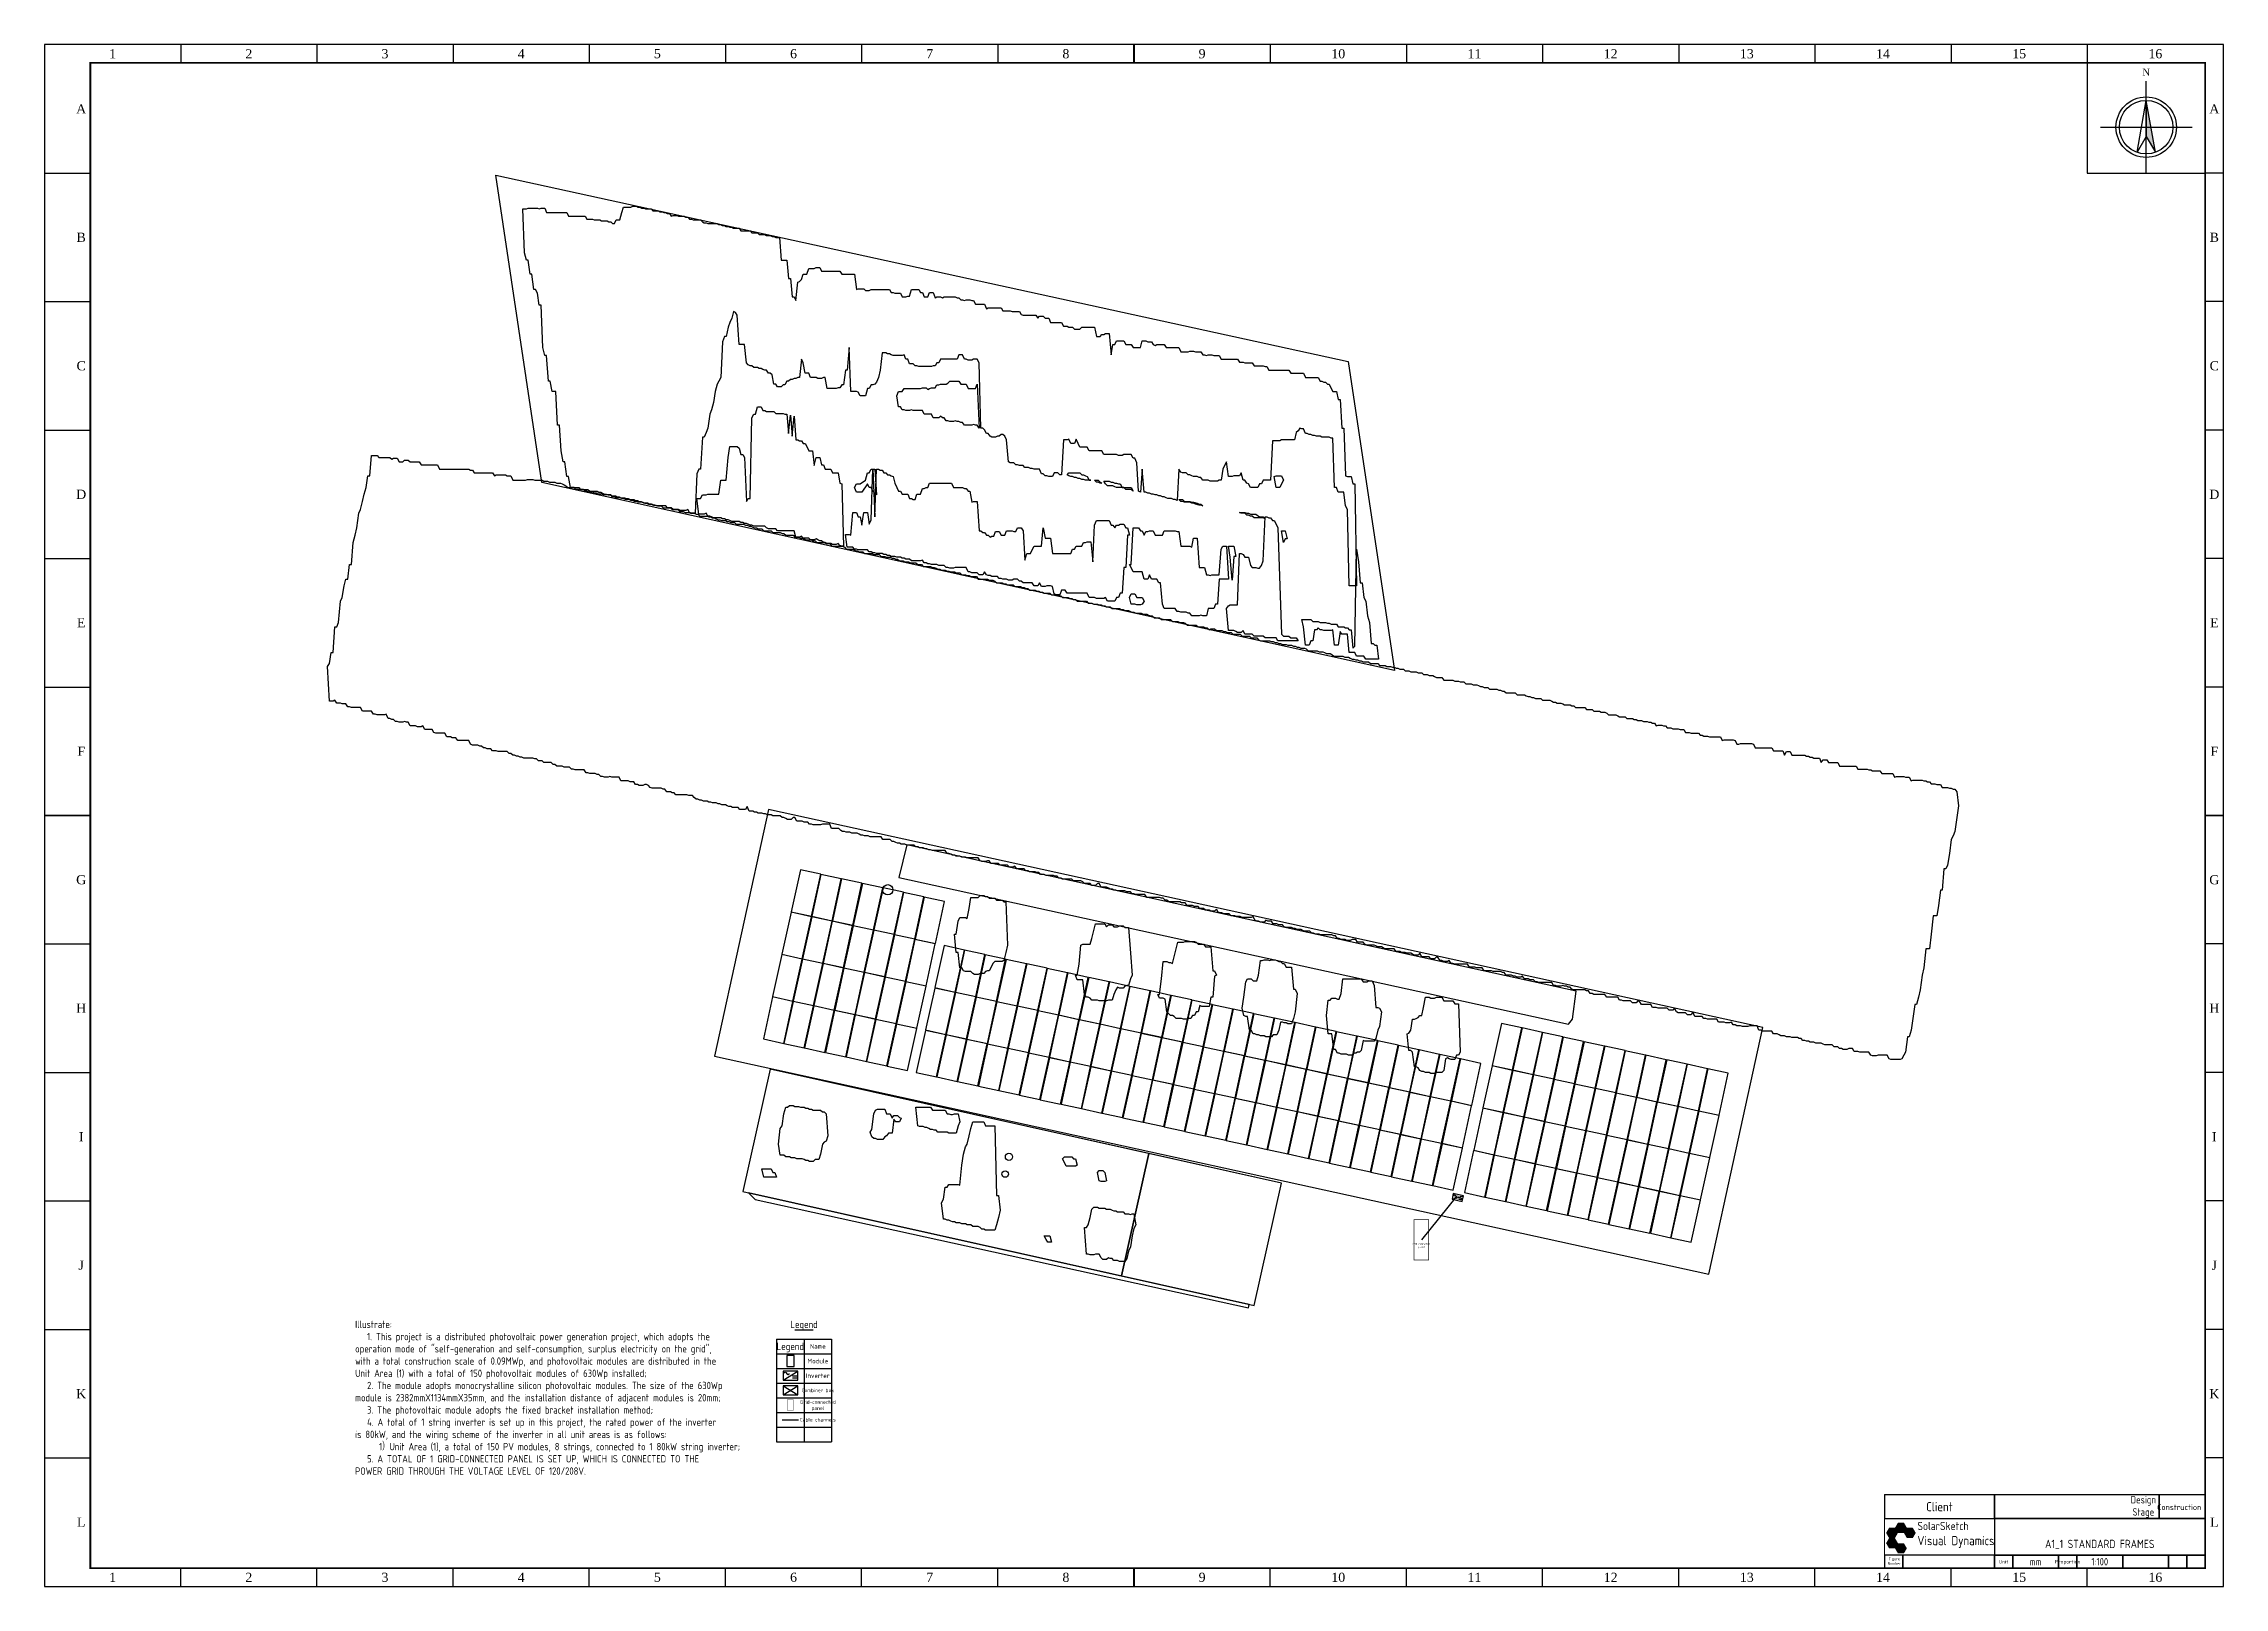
# Model space of a CAD drawing. Header units: metres. Extents: x -79877 to 39123, y -76511 to 7689.
import ezdxf
from ezdxf.enums import TextEntityAlignment as Align

# ---------------------------------------------------------------- set-up
doc = ezdxf.new("R2010")
doc.units = ezdxf.units.M
for name, color, linetype in [('Cable Trench', 7, 'ByLayer'), ('Grid Connection Cabinet', 7, 'ByLayer'), ('Inverter', 7, 'ByLayer'), ('Obstacle', 7, 'ByLayer'), ('Parapet Wall', 7, 'Continuous'), ('PV Modules', 7, 'ByLayer'), ('Ridge Line', 7, 'ByLayer'), ('Unit Area Outer Contour', 7, 'ByLayer')]:
    doc.layers.add(name, color=color, linetype=linetype)
doc.styles.add('Albedo', font='gbenor', dxfattribs={"bigfont": 'gbcbig'})
doc.styles.add('Times', font='times.ttf')

msp = doc.modelspace()

# ---------------------------------------------------------------- texts
at = {"color": 4, "style": 'Times'}
for s, p in [('1', (-76111, 7139)), ('2', (-68680, 7139)), ('3', (-61249, 7139)), ('4', (-53818, 7139)), ('5', (-46386, 7139)), ('6', (-38955, 7139)), ('7', (-31524, 7139)), ('8', (-24093, 7139)), ('9', (-16661, 7139)), ('10', (-9230, 7139)), ('11', (-1799, 7139)), ('12', (5632, 7139)), ('13', (13064, 7139)), ('14', (20495, 7139)), ('15', (27926, 7139)), ('16', (35357, 7139)), ('A', (-77827, 4135)), ('A', (38573, 4135)), ('B', (-77827, -2873)), ('B', (38573, -2873)), ('C', (-77827, -9881)), ('C', (38573, -9881)), ('D', (-77827, -16890)), ('D', (38573, -16890)), ('E', (-77827, -23898)), ('E', (38573, -23898)), ('F', (-77827, -30906)), ('F', (38573, -30906)), ('G', (-77827, -37915)), ('G', (38573, -37915)), ('H', (-77827, -44923)), ('H', (38573, -44923)), ('I', (-77827, -51931)), ('I', (38573, -51931)), ('J', (-77827, -58940)), ('J', (38573, -58940)), ('K', (-77827, -65948)), ('K', (38573, -65948)), ('L', (-77827, -72956)), ('L', (38573, -72956)), ('1', (-76111, -75961)), ('2', (-68680, -75961)), ('3', (-61249, -75961)), ('4', (-53818, -75961)), ('5', (-46386, -75961)), ('6', (-38955, -75961)), ('7', (-31524, -75961)), ('8', (-24093, -75961)), ('9', (-16661, -75961)), ('10', (-9230, -75961)), ('11', (-1799, -75961)), ('12', (5632, -75961)), ('13', (13064, -75961)), ('14', (20495, -75961)), ('15', (27926, -75961)), ('16', (35357, -75961))]:
    msp.add_text(s, height=500, dxfattribs=at).set_placement(p, align=Align.MIDDLE)
at = {"color": 6, "style": 'Albedo'}
for s, height, p in [('Legend', 400, (-38377, -62165)), ('Legend', 400, (-39127, -63365)), ('Module', 250, (-37627, -64165)), ('Name', 250, (-37627, -63365)), ('Inverter', 250, (-37627, -64965)), ('Combiner box', 200, (-37627, -65765)), ('Cable channels', 200, (-37627, -67365))]:
    msp.add_text(s, height=height, dxfattribs=at).set_placement(p, align=Align.MIDDLE_CENTER)
at = {"color": 7, "style": 'Albedo'}
msp.add_text('Client', height=500, dxfattribs=at).set_placement((23573, -72111), align=Align.MIDDLE_CENTER)
at = {"style": 'Albedo'}
for s, height, p in [('Construction', 300, (36659, -72139)), ('A1_1 STANDARD FRAMES', 450, (32323, -74161))]:
    msp.add_text(s, height=height, dxfattribs=at).set_placement(p, align=Align.MIDDLE)
at = {"color": 140, "style": 'Albedo'}
msp.add_text('SolarSketch', height=450, dxfattribs=at).set_placement((22373, -73161), align=Align.MIDDLE_LEFT)
at = {"style": 'Albedo'}
msp.add_text('Visual Dynamics', height=500, dxfattribs=at).set_placement((22373, -73961), align=Align.MIDDLE_LEFT)
at = {"color": 4, "style": 'Albedo'}
for s, p in [('Unit', (27073, -75111)), ('Proportion', (30573, -75111))]:
    msp.add_text(s, height=200, dxfattribs=at).set_placement(p, align=Align.MIDDLE_CENTER)
at = {"insert": (-4696, -57724, 13881), "char_height": 100, "width": 3020.82, "attachment_point": 2, "style": 'Albedo'}
msp.add_mtext('Grid-connected \\Ppanel', dxfattribs=at)
at = {"color": 6, "style": 'Albedo'}
for s, insert, char_height, width, attachment_point in [('Illustrate:\\P   1. This project is a distributed photovoltaic power generation project, which adopts the operation mode of "self-generation and self-consumption, surplus electricity on the grid", with a total construction scale of 0.09MWp, and photovoltaic modules are distributed in the Unit Area (1) with a total of 150 photovoltaic modules of 630Wp installed;\\P   2. The module adopts monocrystalline silicon photovoltaic modules. The size of the 630Wp module is 2382mmX1134mmX35mm, and the installation distance of adjacent modules is 20mm;\\P   3. The photovoltaic module adopts the fixed bracket installation method;\\P   4. A total of 1 string inverter is set up in this project, the rated power of the inverter is 80kW, and the wiring scheme of the inverter in all unit areas is as follows:\\P      1）Unit Area (1), a total of 150 PV modules, 8 strings, connected to 1 80kW string inverter;\\P   5. A TOTAL OF 1 GRID-CONNECTED PANEL IS SET UP, WHICH IS CONNECTED TO THE POWER GRID THROUGH THE VOLTAGE LEVEL OF 120/208V.', (-62877, -61965), 400, 20000, 1), ('Grid-connected\\Ppanel', (-37627, -66302), 200, 2638.5, 2)]:
    msp.add_mtext(s, dxfattribs=dict(at, insert=insert, char_height=char_height, width=width, attachment_point=attachment_point))
at = {"color": 4, "attachment_point": 2, "style": 'Albedo'}
for s, insert, char_height, width in [('Design\\PStage', (34702, -71531), 400, 1218.98), ('Figure \\PNumber', (21114, -74879), 150, 1036.41)]:
    msp.add_mtext(s, dxfattribs=dict(at, insert=insert, char_height=char_height, width=width))
at = {"layer": 'Inverter', "color": 2}
msp.add_text('TB1', height=200, dxfattribs=at).set_placement((-2716, -55245, 48507), align=Align.MIDDLE_CENTER)

# ---------------------------------------------------------------- blocks, each defined once
blk = doc.blocks.new('*U0')
at = {"layer": 'Parapet Wall', "color": 2}
blk.add_polyline3d([(-43274, -47535, 95840), (10992, -59431, 95840), (13942, -45973, 95840), (-40323, -34077, 95840)], close=True, dxfattribs=at)
at = {"layer": 'Unit Area Outer Contour', "color": 2}
blk.add_polyline3d([(-43274, -47535, 46300), (10992, -59431, 46300), (13942, -45973, 46300), (-40323, -34077, 46300)], close=True, dxfattribs=at)
at = {"flags": 1}
for tag in ['unit_id', 'unit_name', 'is_enable_parapet', 'parapet_height', 'ground_elevation']:
    blk.add_attdef(tag, (0, 0), '', height=2.5, dxfattribs=at)
blk = doc.blocks.new('*U1')
at = {"layer": 'PV Modules', "color": 0}
blk.add_polyline3d([(0, 0, 0), (111, -24, 0), (161, 205, 41), (50, 229, 41)], close=True, dxfattribs=at)
at = {"flags": 1}
for tag in ['id', 'silicon-material', 'panel-length', 'panel-width', 'panel-height', 'mounting-hole-spacing1', 'mounting-hole-spacing2', 'userid', 'impo', 'isco', 'module-material', 'theme', 'name', 'vmpo', 'voco', 'pmax', 'company-name', 'note']:
    blk.add_attdef(tag, (0, 0), '', height=2.5, dxfattribs=at)
blk = doc.blocks.new('*U2')
at = {"layer": 'PV Modules', "color": 110}
for p in [(-3908, -3966, 5055), (-3796, -3991, 5055), (-3683, -4016, 5055), (-3570, -4041, 5055), (-3457, -4065, 5055), (-3345, -4090, 5055), (-3232, -4115, 5055), (-3959, -4198, 5013), (-3846, -4222, 5013), (-3734, -4247, 5013), (-3621, -4272, 5013), (-3508, -4296, 5013), (-3395, -4321, 5013), (-3283, -4346, 5013), (-3124, -4380, 5013), (-4010, -4429, 4972), (-3897, -4453, 4972), (-3784, -4478, 4972), (-3671, -4503, 4972), (-3012, -4405, 5013), (-2899, -4430, 5013), (-2786, -4455, 5013), (-2673, -4479, 5013), (-2561, -4504, 5013), (-3559, -4527, 4972), (-3446, -4552, 4972), (-3333, -4577, 4972), (-3175, -4611, 4972), (-2448, -4529, 5013), (-2335, -4553, 5013), (-2222, -4578, 5013), (-2110, -4603, 5013), (-1997, -4627, 5013), (-4060, -4660, 4930), (-3948, -4684, 4930), (-3835, -4709, 4930), (-3722, -4734, 4930), (-3062, -4636, 4972), (-2949, -4661, 4972), (-2837, -4686, 4972), (-2724, -4710, 4972), (-2611, -4735, 4972), (-1884, -4652, 5013), (-1772, -4677, 5013), (-1659, -4702, 5013), (-1546, -4726, 5013), (-1433, -4751, 5013), (-3609, -4758, 4930), (-3497, -4783, 4930), (-3384, -4808, 4930), (-3226, -4843, 4930), (-3113, -4867, 4930), (-2499, -4760, 4972), (-2386, -4784, 4972), (-2273, -4809, 4972), (-2160, -4834, 4972), (-2048, -4859, 4972), (-1321, -4776, 5013), (-1208, -4800, 5013), (-1095, -4825, 5013), (-982, -4850, 5013), (-83, -4805, 5055), (30, -4829, 5055), (142, -4854, 5055), (-3000, -4892, 4930), (-2887, -4917, 4930), (-2775, -4941, 4930), (-2662, -4966, 4930), (-1935, -4883, 4972), (-1822, -4908, 4972), (-1709, -4933, 4972), (-1597, -4957, 4972), (-1484, -4982, 4972), (-870, -4874, 5013), (-757, -4899, 5013), (-644, -4924, 5013), (-532, -4949, 5013), (-419, -4973, 5013), (255, -4879, 5055), (368, -4904, 5055), (481, -4928, 5055), (593, -4953, 5055), (706, -4978, 5055), (-2549, -4991, 4930), (-2436, -5015, 4930), (-2324, -5040, 4930), (-2211, -5065, 4930), (-2098, -5090, 4930), (-1371, -5007, 4972), (-1259, -5031, 4972), (-1146, -5056, 4972), (-1033, -5081, 4972), (-920, -5106, 4972), (-306, -4998, 5013), (-134, -5036, 5013), (-21, -5060, 5013), (92, -5085, 5013), (819, -5002, 5055), (931, -5027, 5055), (1044, -5052, 5055), (-1986, -5114, 4930), (-1873, -5139, 4930), (-1760, -5164, 4930), (-1647, -5188, 4930), (-1535, -5213, 4930), (-808, -5130, 4972), (-695, -5155, 4972), (-582, -5180, 4972), (-470, -5204, 4972), (205, -5110, 5013), (317, -5135, 5013), (430, -5159, 5013), (543, -5184, 5013), (655, -5209, 5013), (-1422, -5238, 4930), (-1309, -5262, 4930), (-1196, -5287, 4930), (-1084, -5312, 4930), (-971, -5337, 4930), (-357, -5229, 4972), (-184, -5267, 4972), (-72, -5292, 4972), (41, -5316, 4972), (154, -5341, 4972), (768, -5233, 5013), (881, -5258, 5013), (994, -5283, 5013), (-858, -5361, 4930), (-746, -5386, 4930), (-633, -5411, 4930), (-520, -5435, 4930), (-407, -5460, 4930), (267, -5366, 4972), (379, -5390, 4972), (492, -5415, 4972), (605, -5440, 4972), (718, -5464, 4972), (-235, -5498, 4930), (-122, -5523, 4930), (-9, -5547, 4930), (103, -5572, 4930), (830, -5489, 4972), (943, -5514, 4972), (216, -5597, 4930), (329, -5621, 4930), (441, -5646, 4930), (554, -5671, 4930), (667, -5696, 4930), (780, -5720, 4930), (892, -5745, 4930)]:
    blk.add_blockref('*U1', p, dxfattribs=at)
at = {"flags": 1}
for tag in ['tilt', 'azimuth', 'mode', 'align', 'array-mode', 'panel-x', 'panel-y', 'offset-x', 'offset-y', 'panel-per-row', 'bracket-type', 'bracket-value', 'row-per-array']:
    blk.add_attdef(tag, (0, 0), '', height=2.5, dxfattribs=at)
blk = doc.blocks.new('*U3', base_point=(28, 16))
at = {"color": 0}
for p, q in [((0, 0), (57, 32)), ((37, 16), (53, 16)), ((37, 8), (53, 8))]:
    blk.add_line(p, q, dxfattribs=at)
blk.add_lwpolyline([(0, 0), (57, 0), (57, 32), (0, 32)], close=True, dxfattribs=at)
blk.add_lwpolyline([(3, 24, -0.6815), (10, 26), (17, 21, 0.6815), (24, 24)], format="xyb", dxfattribs=at)
blk = doc.blocks.new('*U4')
at = {"layer": 'Parapet Wall', "color": 2}
blk.add_polyline3d([(-40223, -48240, 92910), (-41713, -54918, 92910), (-13821, -61138, 92910), (-12332, -54461, 92910)], close=True, dxfattribs=at)
at = {"layer": 'Unit Area Outer Contour', "color": 2}
blk.add_polyline3d([(-40223, -48240, 45680), (-41713, -54918, 45680), (-13821, -61138, 45680), (-12332, -54461, 45680)], close=True, dxfattribs=at)
at = {"flags": 1}
for tag in ['unit_id', 'unit_name', 'is_enable_parapet', 'parapet_height', 'ground_elevation']:
    blk.add_attdef(tag, (0, 0), '', height=2.5, dxfattribs=at)
blk = doc.blocks.new('*U5')
at = {"layer": 'Ridge Line', "color": 30}
for p, q in [((-40223, -48240, 45754), (-41713, -54918, 45754)), ((-19574, -52846, 45680), (-40223, -48240, 45754)), ((-21063, -59523, 45680), (-19574, -52846, 45680)), ((-19574, -52846, 46915), (-21063, -59523, 46915)), ((-12332, -54461, 46915), (-19574, -52846, 46915)), ((-13821, -61138, 46915), (-12332, -54461, 46915)), ((-41713, -54918, 45754), (-21063, -59523, 45680)), ((-21063, -59523, 46915), (-13821, -61138, 46915))]:
    blk.add_line(p, q, dxfattribs=at)
at = {"flags": 1}
for tag in ['unit_id', 'unit_name']:
    blk.add_attdef(tag, (0, 0), '', height=2.5, dxfattribs=at)
blk = doc.blocks.new('*U6')
at = {"layer": 'Parapet Wall', "color": 2}
blk.add_polyline3d([(-55198, 512, 82024), (-8682, -9646, 82024), (-6167, -26505, 82024), (-52699, -16241, 82024)], close=True, dxfattribs=at)
at = {"layer": 'Unit Area Outer Contour', "color": 2}
blk.add_polyline3d([(-55198, 512, 39512), (-8682, -9646, 39512), (-6167, -26505, 39512), (-52699, -16241, 39512)], close=True, dxfattribs=at)
at = {"flags": 1}
for tag in ['unit_id', 'unit_name', 'is_enable_parapet', 'parapet_height', 'ground_elevation']:
    blk.add_attdef(tag, (0, 0), '', height=2.5, dxfattribs=at)
blk = doc.blocks.new('*U7')
at = {"layer": 'Obstacle', "color": 1}
blk.add_polyline3d([(-33203, -37794, 48739), (3341, -45786, 48739), (3542, -45511, 48739), (3754, -43986, 48739), (-32764, -36012, 48739)], close=True, dxfattribs=at)
at = {"flags": 1}
for tag in ['height', 'shape']:
    blk.add_attdef(tag, (0, 0), '', height=2.5, dxfattribs=at)
blk = doc.blocks.new('*U8')
at = {"layer": 'Obstacle', "color": 1}
blk.add_circle((-33815, -38462, 70796), 281, dxfattribs=at)
at = {"flags": 1}
for tag in ['height', 'shape', 'radius']:
    blk.add_attdef(tag, (0, 0), '', height=2.5, dxfattribs=at)
blk = doc.blocks.new('*U9')
at = {"layer": 'Obstacle', "color": 1}
blk.add_polyline3d([(-30177, -40878, 48738), (-30077, -40878, 48738), (-29977, -40178, 48738), (-29877, -39978, 48738), (-29777, -39978, 48738), (-29677, -39978, 48738), (-29577, -39978, 48738), (-29477, -40028, 48738), (-29377, -39478, 48738), (-29277, -38878, 48738), (-29177, -38878, 48738), (-29077, -38878, 48738), (-28977, -38878, 48738), (-28877, -38878, 48738), (-28777, -38778, 48738), (-28677, -38778, 48738), (-28577, -38778, 48738), (-28477, -38828, 48738), (-28377, -38828, 48738), (-28277, -38928, 48738), (-28177, -38928, 48738), (-28077, -38928, 48738), (-27977, -38928, 48738), (-27877, -39028, 48738), (-27777, -39028, 48738), (-27677, -39028, 48738), (-27577, -39028, 48738), (-27477, -39128, 48738), (-27377, -39128, 48738), (-27377, -39128, 48738), (-27277, -41478, 48738), (-27277, -41478, 48738), (-27377, -41878, 48738), (-27477, -42328, 48738), (-27577, -42378, 48738), (-27677, -42378, 48738), (-27777, -42378, 48738), (-27877, -42378, 48738), (-27977, -42378, 48738), (-28077, -42478, 48738), (-28177, -42678, 48738), (-28277, -42878, 48738), (-28377, -42878, 48738), (-28477, -42928, 48738), (-28577, -43028, 48738), (-28677, -43028, 48738), (-28777, -43028, 48738), (-28877, -43078, 48738), (-28977, -43078, 48738), (-29077, -43078, 48738), (-29177, -43028, 48738), (-29277, -42928, 48738), (-29377, -42928, 48738), (-29477, -42928, 48738), (-29577, -42928, 48738), (-29677, -42878, 48738), (-29777, -42728, 48738), (-29877, -42728, 48738), (-29977, -41878, 48738), (-30077, -41878, 48738), (-30077, -41878, 48738)], close=True, dxfattribs=at)
at = {"flags": 1}
for tag in ['height', 'shape']:
    blk.add_attdef(tag, (0, 0), '', height=2.5, dxfattribs=at)
blk = doc.blocks.new('*U10')
at = {"layer": 'Obstacle', "color": 1}
blk.add_polyline3d([(-23577, -43128, 48738), (-23477, -43128, 48738), (-23377, -42528, 48738), (-23277, -41478, 48738), (-23177, -41428, 48738), (-23077, -41428, 48738), (-22977, -41428, 48738), (-22877, -41428, 48738), (-22777, -41428, 48738), (-22677, -41128, 48738), (-22577, -40678, 48738), (-22477, -40328, 48738), (-22377, -40328, 48738), (-22277, -40328, 48738), (-22177, -40328, 48738), (-22077, -40328, 48738), (-21977, -40328, 48738), (-21877, -40478, 48738), (-21777, -40378, 48738), (-21677, -40378, 48738), (-21577, -40378, 48738), (-21477, -40478, 48738), (-21377, -40478, 48738), (-21277, -40478, 48738), (-21177, -40428, 48738), (-21077, -40428, 48738), (-20977, -40428, 48738), (-20877, -40528, 48738), (-20777, -40528, 48738), (-20677, -40528, 48738), (-20577, -41928, 48738), (-20577, -41928, 48738), (-20477, -43128, 48738), (-20477, -43128, 48738), (-20577, -43328, 48738), (-20677, -43678, 48738), (-20777, -43678, 48738), (-20877, -43728, 48738), (-20977, -43828, 48738), (-21077, -43828, 48738), (-21177, -43828, 48738), (-21277, -43778, 48738), (-21377, -43928, 48738), (-21477, -44178, 48738), (-21577, -44478, 48738), (-21677, -44478, 48738), (-21777, -44478, 48738), (-21877, -44528, 48738), (-21977, -44528, 48738), (-22077, -44528, 48738), (-22177, -44528, 48738), (-22277, -44528, 48738), (-22377, -44478, 48738), (-22477, -44478, 48738), (-22577, -44478, 48738), (-22677, -44478, 48738), (-22777, -44378, 48738), (-22877, -44328, 48738), (-22977, -44328, 48738), (-23077, -44178, 48738), (-23177, -43378, 48738), (-23277, -43378, 48738), (-23377, -43378, 48738), (-23477, -43378, 48738), (-23477, -43378, 48738)], close=True, dxfattribs=at)
at = {"flags": 1}
for tag in ['height', 'shape']:
    blk.add_attdef(tag, (0, 0), '', height=2.5, dxfattribs=at)
blk = doc.blocks.new('*U11')
at = {"layer": 'Obstacle', "color": 1}
blk.add_polyline3d([(-19077, -44178, 48788), (-18977, -44178, 48788), (-18877, -43328, 48788), (-18777, -42378, 48788), (-18677, -42378, 48788), (-18577, -42378, 48788), (-18477, -42428, 48788), (-18377, -42428, 48788), (-18277, -42478, 48788), (-18177, -42128, 48788), (-18077, -41678, 48788), (-17977, -41328, 48788), (-17877, -41328, 48788), (-17777, -41328, 48788), (-17677, -41328, 48788), (-17577, -41278, 48788), (-17477, -41278, 48788), (-17377, -41278, 48788), (-17277, -41278, 48788), (-17177, -41278, 48788), (-17077, -41278, 48788), (-16977, -41328, 48788), (-16877, -41428, 48788), (-16777, -41428, 48788), (-16677, -41428, 48788), (-16577, -41428, 48788), (-16477, -41578, 48788), (-16377, -41578, 48788), (-16277, -41578, 48788), (-16177, -41578, 48788), (-16077, -42878, 48788), (-15977, -42878, 48788), (-15977, -42878, 48788), (-15877, -43128, 48788), (-15877, -43128, 48788), (-15977, -43178, 48788), (-16077, -44328, 48788), (-16177, -44328, 48788), (-16277, -44828, 48788), (-16377, -44828, 48788), (-16477, -44828, 48788), (-16577, -44828, 48788), (-16677, -44828, 48788), (-16777, -44778, 48788), (-16877, -45128, 48788), (-16977, -45128, 48788), (-17077, -45328, 48788), (-17177, -45328, 48788), (-17277, -45478, 48788), (-17377, -45478, 48788), (-17477, -45528, 48788), (-17577, -45528, 48788), (-17677, -45528, 48788), (-17777, -45478, 48788), (-17877, -45478, 48788), (-17977, -45478, 48788), (-18077, -45478, 48788), (-18177, -45378, 48788), (-18277, -45328, 48788), (-18377, -45328, 48788), (-18477, -45228, 48788), (-18577, -45128, 48788), (-18677, -44428, 48788), (-18777, -44378, 48788), (-18877, -44378, 48788), (-18977, -44378, 48788), (-18977, -44378, 48788)], close=True, dxfattribs=at)
at = {"flags": 1}
for tag in ['height', 'shape']:
    blk.add_attdef(tag, (0, 0), '', height=2.5, dxfattribs=at)
blk = doc.blocks.new('*U12')
at = {"layer": 'Obstacle', "color": 1}
blk.add_polyline3d([(-14477, -44928, 48638), (-14377, -44328, 48638), (-14277, -43478, 48638), (-14177, -43328, 48638), (-14077, -43328, 48638), (-13977, -43328, 48638), (-13877, -43428, 48638), (-13777, -43428, 48638), (-13677, -43428, 48638), (-13577, -43128, 48638), (-13477, -42328, 48638), (-13377, -42328, 48638), (-13277, -42278, 48638), (-13177, -42278, 48638), (-13077, -42278, 48638), (-12977, -42328, 48638), (-12877, -42278, 48638), (-12777, -42278, 48638), (-12677, -42278, 48638), (-12577, -42328, 48638), (-12477, -42378, 48638), (-12377, -42378, 48638), (-12277, -42478, 48638), (-12177, -42478, 48638), (-12077, -42678, 48638), (-11977, -42678, 48638), (-11877, -42678, 48638), (-11777, -42678, 48638), (-11677, -43878, 48638), (-11577, -43878, 48638), (-11577, -43878, 48638), (-11477, -44128, 48638), (-11477, -44128, 48638), (-11577, -45128, 48638), (-11677, -45478, 48638), (-11777, -45778, 48638), (-11877, -45778, 48638), (-11977, -45778, 48638), (-12077, -45728, 48638), (-12177, -45728, 48638), (-12277, -45678, 48638), (-12377, -45678, 48638), (-12477, -46128, 48638), (-12577, -46378, 48638), (-12677, -46378, 48638), (-12777, -46378, 48638), (-12877, -46478, 48638), (-12977, -46478, 48638), (-13077, -46478, 48638), (-13177, -46478, 48638), (-13277, -46428, 48638), (-13377, -46428, 48638), (-13477, -46428, 48638), (-13577, -46378, 48638), (-13677, -46378, 48638), (-13777, -46328, 48638), (-13877, -46328, 48638), (-13977, -46128, 48638), (-14077, -46128, 48638), (-14177, -45378, 48638), (-14277, -45378, 48638), (-14377, -45328, 48638), (-14377, -45328, 48638)], close=True, dxfattribs=at)
at = {"flags": 1}
for tag in ['height', 'shape']:
    blk.add_attdef(tag, (0, 0), '', height=2.5, dxfattribs=at)
blk = doc.blocks.new('*U13')
at = {"layer": 'Obstacle', "color": 1}
blk.add_polyline3d([(-9877, -45328, 48638), (-9777, -44478, 48638), (-9677, -44478, 48638), (-9577, -44378, 48638), (-9477, -44378, 48638), (-9377, -44378, 48638), (-9277, -44428, 48638), (-9177, -44428, 48638), (-9077, -44128, 48638), (-8977, -43328, 48638), (-8877, -43328, 48638), (-8777, -43328, 48638), (-8677, -43328, 48638), (-8577, -43328, 48638), (-8477, -43328, 48638), (-8377, -43328, 48638), (-8277, -43328, 48638), (-8177, -43328, 48638), (-8077, -43328, 48638), (-7977, -43328, 48638), (-7877, -43478, 48638), (-7777, -43478, 48638), (-7677, -43478, 48638), (-7577, -43428, 48638), (-7477, -43428, 48638), (-7377, -43428, 48638), (-7277, -43678, 48638), (-7177, -44878, 48638), (-7077, -44878, 48638), (-6977, -44928, 48638), (-6977, -44928, 48638), (-6877, -45128, 48638), (-6877, -45128, 48638), (-6977, -45928, 48638), (-7077, -46128, 48638), (-7177, -46578, 48638), (-7277, -46728, 48638), (-7377, -46728, 48638), (-7477, -46728, 48638), (-7577, -46728, 48638), (-7677, -46728, 48638), (-7777, -46728, 48638), (-7877, -46678, 48638), (-7977, -47228, 48638), (-8077, -47328, 48638), (-8177, -47328, 48638), (-8277, -47378, 48638), (-8377, -47378, 48638), (-8477, -47478, 48638), (-8577, -47478, 48638), (-8677, -47478, 48638), (-8777, -47428, 48638), (-8877, -47428, 48638), (-8977, -47428, 48638), (-9077, -47428, 48638), (-9177, -47378, 48638), (-9277, -47378, 48638), (-9377, -47178, 48638), (-9477, -47178, 48638), (-9577, -46328, 48638), (-9677, -46328, 48638), (-9777, -46328, 48638), (-9777, -46328, 48638)], close=True, dxfattribs=at)
at = {"flags": 1}
for tag in ['height', 'shape']:
    blk.add_attdef(tag, (0, 0), '', height=2.5, dxfattribs=at)
blk = doc.blocks.new('*U14')
at = {"layer": 'Obstacle', "color": 1}
blk.add_polyline3d([(-5477, -46328, 48638), (-5377, -46278, 48638), (-5277, -46128, 48638), (-5177, -45528, 48638), (-5077, -45528, 48638), (-4977, -45478, 48638), (-4877, -45428, 48638), (-4777, -45328, 48638), (-4677, -45328, 48638), (-4577, -44878, 48638), (-4477, -44328, 48638), (-4377, -44328, 48638), (-4277, -44328, 48638), (-4177, -44378, 48638), (-4077, -44378, 48638), (-3977, -44378, 48638), (-3877, -44328, 48638), (-3777, -44328, 48638), (-3677, -44328, 48638), (-3577, -44328, 48638), (-3477, -44528, 48638), (-3377, -44528, 48638), (-3277, -44528, 48638), (-3177, -44528, 48638), (-3077, -44528, 48638), (-2977, -44528, 48638), (-2877, -44678, 48638), (-2777, -44678, 48638), (-2677, -44678, 48638), (-2677, -44678, 48638), (-2577, -47328, 48638), (-2577, -47328, 48638), (-2677, -47478, 48638), (-2777, -47478, 48638), (-2877, -47728, 48638), (-2977, -47728, 48638), (-3077, -47728, 48638), (-3177, -47678, 48638), (-3277, -47628, 48638), (-3377, -47678, 48638), (-3477, -48328, 48638), (-3577, -48428, 48638), (-3677, -48428, 48638), (-3777, -48428, 48638), (-3877, -48428, 48638), (-3977, -48478, 48638), (-4077, -48478, 48638), (-4177, -48478, 48638), (-4277, -48428, 48638), (-4377, -48428, 48638), (-4477, -48428, 48638), (-4577, -48378, 48638), (-4677, -48378, 48638), (-4777, -48328, 48638), (-4877, -48178, 48638), (-4977, -48128, 48638), (-5077, -48128, 48638), (-5177, -47328, 48638), (-5277, -47228, 48638), (-5377, -47228, 48638), (-5377, -47228, 48638)], close=True, dxfattribs=at)
at = {"flags": 1}
for tag in ['height', 'shape']:
    blk.add_attdef(tag, (0, 0), '', height=2.5, dxfattribs=at)
blk = doc.blocks.new('*U15')
at = {"layer": 'Obstacle', "color": 1}
blk.add_polyline3d([(-64377, -26278, 56238), (-64277, -26128, 56238), (-64177, -25528, 56238), (-64077, -25528, 56238), (-63977, -24128, 56238), (-63877, -24128, 56238), (-63777, -23878, 56238), (-63677, -22728, 56238), (-63577, -22528, 56238), (-63477, -21878, 56238), (-63377, -21528, 56238), (-63277, -21528, 56238), (-63177, -20728, 56238), (-63077, -20728, 56238), (-62977, -19528, 56238), (-62877, -19128, 56238), (-62777, -18728, 56238), (-62677, -17928, 56238), (-62577, -17728, 56238), (-62477, -17278, 56238), (-62377, -16878, 56238), (-62277, -16528, 56238), (-62177, -15878, 56238), (-62077, -15878, 56238), (-61977, -14778, 56238), (-61877, -14778, 56238), (-61777, -14778, 56238), (-61677, -14778, 56238), (-61577, -14878, 56238), (-61477, -14878, 56238), (-61377, -14878, 56238), (-61277, -14878, 56238), (-61177, -14878, 56238), (-61077, -14878, 56238), (-60977, -14878, 56238), (-60877, -14978, 56238), (-60777, -14928, 56238), (-60677, -14928, 56238), (-60577, -14928, 56238), (-60477, -15128, 56238), (-60377, -15128, 56238), (-60277, -15128, 56238), (-60177, -15028, 56238), (-60077, -15028, 56238), (-59977, -15028, 56238), (-59877, -15128, 56238), (-59777, -15128, 56238), (-59677, -15128, 56238), (-59577, -15128, 56238), (-59477, -15128, 56238), (-59377, -15128, 56238), (-59277, -15278, 56238), (-59177, -15278, 56238), (-59077, -15278, 56238), (-58977, -15278, 56238), (-58877, -15278, 56238), (-58777, -15278, 56238), (-58677, -15278, 56238), (-58577, -15278, 56238), (-58477, -15278, 56238), (-58377, -15278, 56238), (-58277, -15528, 56238), (-58177, -15528, 56238), (-58077, -15528, 56238), (-57977, -15528, 56238), (-57877, -15528, 56238), (-57777, -15528, 56238), (-57677, -15528, 56238), (-57577, -15528, 56238), (-57477, -15528, 56238), (-57377, -15528, 56238), (-57277, -15528, 56238), (-57177, -15528, 56238), (-57077, -15528, 56238), (-56977, -15528, 56238), (-56877, -15528, 56238), (-56777, -15528, 56238), (-56677, -15528, 56238), (-56577, -15578, 56238), (-56477, -15578, 56238), (-56377, -15728, 56238), (-56277, -15728, 56238), (-56177, -15728, 56238), (-56077, -15728, 56238), (-55977, -15728, 56238), (-55877, -15728, 56238), (-55777, -15728, 56238), (-55677, -15728, 56238), (-55577, -15728, 56238), (-55477, -15728, 56238), (-55377, -15728, 56238), (-55277, -15878, 56238), (-55177, -15828, 56238), (-55077, -15828, 56238), (-54977, -15828, 56238), (-54877, -15828, 56238), (-54777, -15828, 56238), (-54677, -15828, 56238), (-54577, -15878, 56238), (-54477, -15878, 56238), (-54377, -15878, 56238), (-54277, -16128, 56238), (-54177, -16128, 56238), (-54077, -16128, 56238), (-53977, -16128, 56238), (-53877, -16128, 56238), (-53777, -16128, 56238), (-53677, -16128, 56238), (-53577, -16128, 56238), (-53477, -16078, 56238), (-53377, -16078, 56238), (-53277, -16078, 56238), (-53177, -16078, 56238), (-53077, -16128, 56238), (-52977, -16128, 56238), (-52877, -16128, 56238), (-52777, -16128, 56238), (-52677, -16128, 56238), (-52577, -16178, 56238), (-52477, -16178, 56238), (-52377, -16178, 56238), (-52277, -16228, 56238), (-52177, -16228, 56238), (-52077, -16228, 56238), (-51977, -16228, 56238), (-51877, -16278, 56238), (-51777, -16278, 56238), (-51677, -16278, 56238), (-51577, -16328, 56238), (-51477, -16378, 56238), (-51377, -16428, 56238), (-51277, -16528, 56238), (-51177, -16528, 56238), (-51077, -16528, 56238), (-50977, -16528, 56238), (-50877, -16528, 56238), (-50777, -16528, 56238), (-50677, -16528, 56238), (-50577, -16628, 56238), (-50477, -16628, 56238), (-50377, -16628, 56238), (-50277, -16628, 56238), (-50177, -16628, 56238), (-50077, -16728, 56238), (-49977, -16728, 56238), (-49877, -16728, 56238), (-49777, -16728, 56238), (-49677, -16728, 56238), (-49577, -16778, 56238), (-49477, -16778, 56238), (-49377, -16828, 56238), (-49277, -16878, 56238), (-49177, -16878, 56238), (-49077, -16928, 56238), (-48977, -16928, 56238), (-48877, -16978, 56238), (-48777, -16978, 56238), (-48677, -16978, 56238), (-48577, -17028, 56238), (-48477, -17028, 56238), (-48377, -17078, 56238), (-48277, -17078, 56238), (-48177, -17078, 56238), (-48077, -17128, 56238), (-47977, -17128, 56238), (-47877, -17178, 56238), (-47777, -17178, 56238), (-47677, -17178, 56238), (-47577, -17228, 56238), (-47477, -17228, 56238), (-47377, -17278, 56238), (-47277, -17278, 56238), (-47177, -17328, 56238), (-47077, -17378, 56238), (-46977, -17378, 56238), (-46877, -17428, 56238), (-46777, -17428, 56238), (-46677, -17428, 56238), (-46577, -17478, 56238), (-46477, -17478, 56238), (-46377, -17528, 56238), (-46277, -17528, 56238), (-46177, -17528, 56238), (-46077, -17628, 56238), (-45977, -17628, 56238), (-45877, -17628, 56238), (-45777, -17628, 56238), (-45677, -17628, 56238), (-45577, -17728, 56238), (-45477, -17728, 56238), (-45377, -17728, 56238), (-45277, -17728, 56238), (-45177, -17828, 56238), (-45077, -17828, 56238), (-44977, -17828, 56238), (-44877, -17878, 56238), (-44777, -17878, 56238), (-44677, -17878, 56238), (-44577, -17928, 56238), (-44477, -17928, 56238), (-44377, -17928, 56238), (-44277, -17978, 56238), (-44177, -17978, 56238), (-44077, -18078, 56238), (-43977, -18078, 56238), (-43877, -18078, 56238), (-43777, -18078, 56238), (-43677, -18078, 56238), (-43577, -18128, 56238), (-43477, -18128, 56238), (-43377, -18178, 56238), (-43277, -18178, 56238), (-43177, -18228, 56238), (-43077, -18278, 56238), (-42977, -18278, 56238), (-42877, -18328, 56238), (-42777, -18328, 56238), (-42677, -18328, 56238), (-42577, -18378, 56238), (-42477, -18378, 56238), (-42377, -18428, 56238), (-42277, -18428, 56238), (-42177, -18428, 56238), (-42077, -18528, 56238), (-41977, -18528, 56238), (-41877, -18528, 56238), (-41777, -18528, 56238), (-41677, -18528, 56238), (-41577, -18578, 56238), (-41477, -18578, 56238), (-41377, -18628, 56238), (-41277, -18628, 56238), (-41177, -18678, 56238), (-41077, -18728, 56238), (-40977, -18728, 56238), (-40877, -18778, 56238), (-40777, -18778, 56238), (-40677, -18778, 56238), (-40577, -18878, 56238), (-40477, -18878, 56238), (-40377, -18878, 56238), (-40277, -18878, 56238), (-40177, -18878, 56238), (-40077, -18978, 56238), (-39977, -18978, 56238), (-39877, -18978, 56238), (-39777, -18978, 56238), (-39677, -18978, 56238), (-39577, -19028, 56238), (-39477, -19028, 56238), (-39377, -19128, 56238), (-39277, -19128, 56238), (-39177, -19128, 56238), (-39077, -19128, 56238), (-38977, -19128, 56238), (-38877, -19228, 56238), (-38777, -19228, 56238), (-38677, -19228, 56238), (-38577, -19278, 56238), (-38477, -19278, 56238), (-38377, -19328, 56238), (-38277, -19378, 56238), (-38177, -19378, 56238), (-38077, -19378, 56238), (-37977, -19378, 56238), (-37877, -19428, 56238), (-37777, -19428, 56238), (-37677, -19528, 56238), (-37577, -19528, 56238), (-37477, -19528, 56238), (-37377, -19528, 56238), (-37277, -19528, 56238), (-37177, -19578, 56238), (-37077, -19578, 56238), (-36977, -19578, 56238), (-36877, -19728, 56238), (-36777, -19728, 56238), (-36677, -19728, 56238), (-36577, -19728, 56238), (-36477, -19728, 56238), (-36377, -19728, 56238), (-36277, -19728, 56238), (-36177, -19778, 56238), (-36077, -19878, 56238), (-35977, -19878, 56238), (-35877, -19878, 56238), (-35777, -19878, 56238), (-35677, -19878, 56238), (-35577, -19978, 56238), (-35477, -19978, 56238), (-35377, -20028, 56238), (-35277, -20028, 56238), (-35177, -20028, 56238), (-35077, -20128, 56238), (-34977, -20128, 56238), (-34877, -20128, 56238), (-34777, -20128, 56238), (-34677, -20128, 56238), (-34577, -20178, 56238), (-34477, -20178, 56238), (-34377, -20178, 56238), (-34277, -20178, 56238), (-34177, -20278, 56238), (-34077, -20278, 56238), (-33977, -20278, 56238), (-33877, -20328, 56238), (-33777, -20328, 56238), (-33677, -20328, 56238), (-33577, -20378, 56238), (-33477, -20378, 56238), (-33377, -20428, 56238), (-33277, -20428, 56238), (-33177, -20528, 56238), (-33077, -20528, 56238), (-32977, -20528, 56238), (-32877, -20578, 56238), (-32777, -20578, 56238), (-32677, -20578, 56238), (-32577, -20628, 56238), (-32477, -20628, 56238), (-32377, -20628, 56238), (-32277, -20628, 56238), (-32177, -20728, 56238), (-32077, -20728, 56238), (-31977, -20728, 56238), (-31877, -20828, 56238), (-31777, -20828, 56238), (-31677, -20828, 56238), (-31577, -20828, 56238), (-31477, -20828, 56238), (-31377, -20878, 56238), (-31277, -20878, 56238), (-31177, -20928, 56238), (-31077, -20978, 56238), (-30977, -20978, 56238), (-30877, -21028, 56238), (-30777, -21028, 56238), (-30677, -21028, 56238), (-30577, -21078, 56238), (-30477, -21078, 56238), (-30377, -21128, 56238), (-30277, -21128, 56238), (-30177, -21128, 56238), (-30077, -21178, 56238), (-29977, -21178, 56238), (-29877, -21178, 56238), (-29777, -21278, 56238), (-29677, -21278, 56238), (-29577, -21278, 56238), (-29477, -21328, 56238), (-29377, -21328, 56238), (-29277, -21378, 56238), (-29177, -21378, 56238), (-29077, -21378, 56238), (-28977, -21378, 56238), (-28877, -21528, 56238), (-28777, -21528, 56238), (-28677, -21528, 56238), (-28577, -21528, 56238), (-28477, -21528, 56238), (-28377, -21528, 56238), (-28277, -21578, 56238), (-28177, -21578, 56238), (-28077, -21578, 56238), (-27977, -21628, 56238), (-27877, -21728, 56238), (-27777, -21728, 56238), (-27677, -21728, 56238), (-27577, -21728, 56238), (-27477, -21778, 56238), (-27377, -21778, 56238), (-27277, -21828, 56238), (-27177, -21828, 56238), (-27077, -21828, 56238), (-26977, -21828, 56238), (-26877, -21928, 56238), (-26777, -21928, 56238), (-26677, -21928, 56238), (-26577, -21928, 56238), (-26477, -21978, 56238), (-26377, -21978, 56238), (-26277, -22028, 56238), (-26177, -22028, 56238), (-26077, -22128, 56238), (-25977, -22128, 56238), (-25877, -22128, 56238), (-25777, -22128, 56238), (-25677, -22178, 56238), (-25577, -22178, 56238), (-25477, -22228, 56238), (-25377, -22228, 56238), (-25277, -22278, 56238), (-25177, -22278, 56238), (-25077, -22278, 56238), (-24977, -22278, 56238), (-24877, -22378, 56238), (-24777, -22378, 56238), (-24677, -22378, 56238), (-24577, -22378, 56238), (-24477, -22428, 56238), (-24377, -22428, 56238), (-24277, -22528, 56238), (-24177, -22528, 56238), (-24077, -22528, 56238), (-23977, -22528, 56238), (-23877, -22578, 56238), (-23777, -22578, 56238), (-23677, -22628, 56238), (-23577, -22628, 56238), (-23477, -22728, 56238), (-23377, -22728, 56238), (-23277, -22728, 56238), (-23177, -22728, 56238), (-23077, -22728, 56238), (-22977, -22728, 56238), (-22877, -22828, 56238), (-22777, -22828, 56238), (-22677, -22828, 56238), (-22577, -22878, 56238), (-22477, -22878, 56238), (-22377, -22878, 56238), (-22277, -22928, 56238), (-22177, -22928, 56238), (-22077, -22978, 56238), (-21977, -22978, 56238), (-21877, -23028, 56238), (-21777, -23028, 56238), (-21677, -23028, 56238), (-21577, -23128, 56238), (-21477, -23128, 56238), (-21377, -23128, 56238), (-21277, -23128, 56238), (-21177, -23128, 56238), (-21077, -23178, 56238), (-20977, -23178, 56238), (-20877, -23228, 56238), (-20777, -23228, 56238), (-20677, -23228, 56238), (-20577, -23278, 56238), (-20477, -23328, 56238), (-20377, -23328, 56238), (-20277, -23378, 56238), (-20177, -23378, 56238), (-20077, -23378, 56238), (-19977, -23378, 56238), (-19877, -23428, 56238), (-19777, -23428, 56238), (-19677, -23428, 56238), (-19577, -23478, 56238), (-19477, -23528, 56238), (-19377, -23528, 56238), (-19277, -23628, 56238), (-19177, -23628, 56238), (-19077, -23628, 56238), (-18977, -23628, 56238), (-18877, -23728, 56238), (-18777, -23728, 56238), (-18677, -23728, 56238), (-18577, -23728, 56238), (-18477, -23728, 56238), (-18377, -23728, 56238), (-18277, -23828, 56238), (-18177, -23828, 56238), (-18077, -23828, 56238), (-17977, -23828, 56238), (-17877, -23878, 56238), (-17777, -23878, 56238), (-17677, -23878, 56238), (-17577, -23928, 56238), (-17477, -24028, 56238), (-17377, -24028, 56238), (-17277, -24028, 56238), (-17177, -24028, 56238), (-17077, -24028, 56238), (-16977, -24028, 56238), (-16877, -24128, 56238), (-16777, -24128, 56238), (-16677, -24128, 56238), (-16577, -24128, 56238), (-16477, -24178, 56238), (-16377, -24178, 56238), (-16277, -24278, 56238), (-16177, -24228, 56238), (-16077, -24228, 56238), (-15977, -24228, 56238), (-15877, -24328, 56238), (-15777, -24328, 56238), (-15677, -24328, 56238), (-15577, -24328, 56238), (-15477, -24378, 56238), (-15377, -24378, 56238), (-15277, -24428, 56238), (-15177, -24428, 56238), (-15077, -24428, 56238), (-14977, -24528, 56238), (-14877, -24528, 56238), (-14777, -24528, 56238), (-14677, -24528, 56238), (-14577, -24528, 56238), (-14477, -24628, 56238), (-14377, -24628, 56238), (-14277, -24628, 56238), (-14177, -24628, 56238), (-14077, -24628, 56238), (-13977, -24728, 56238), (-13877, -24728, 56238), (-13777, -24728, 56238), (-13677, -24728, 56238), (-13577, -24828, 56238), (-13477, -24878, 56238), (-13377, -24878, 56238), (-13277, -24878, 56238), (-13177, -24878, 56238), (-13077, -24878, 56238), (-12977, -24878, 56238), (-12877, -24928, 56238), (-12777, -24928, 56238), (-12677, -24978, 56238), (-12577, -24978, 56238), (-12477, -25028, 56238), (-12377, -25028, 56238), (-12277, -25078, 56238), (-12177, -25078, 56238), (-12077, -25078, 56238), (-11977, -25128, 56238), (-11877, -25128, 56238), (-11777, -25128, 56238), (-11677, -25178, 56238), (-11577, -25178, 56238), (-11477, -25228, 56238), (-11377, -25228, 56238), (-11277, -25278, 56238), (-11177, -25278, 56238), (-11077, -25278, 56238), (-10977, -25328, 56238), (-10877, -25428, 56238), (-10777, -25428, 56238), (-10677, -25428, 56238), (-10577, -25428, 56238), (-10477, -25428, 56238), (-10377, -25428, 56238), (-10277, -25478, 56238), (-10177, -25478, 56238), (-10077, -25478, 56238), (-9977, -25528, 56238), (-9877, -25578, 56238), (-9777, -25578, 56238), (-9677, -25578, 56238), (-9577, -25628, 56238), (-9477, -25728, 56238), (-9377, -25728, 56238), (-9277, -25728, 56238), (-9177, -25728, 56238), (-9077, -25728, 56238), (-8977, -25728, 56238), (-8877, -25778, 56238), (-8777, -25778, 56238), (-8677, -25778, 56238), (-8577, -25828, 56238), (-8477, -25878, 56238), (-8377, -25878, 56238), (-8277, -25928, 56238), (-8177, -25928, 56238), (-8077, -25978, 56238), (-7977, -25978, 56238), (-7877, -26028, 56238), (-7777, -26028, 56238), (-7677, -26028, 56238), (-7577, -26028, 56238), (-7477, -26128, 56238), (-7377, -26128, 56238), (-7277, -26128, 56238), (-7177, -26128, 56238), (-7077, -26128, 56238), (-6977, -26228, 56238), (-6877, -26228, 56238), (-6777, -26228, 56238), (-6677, -26228, 56238), (-6577, -26278, 56238), (-6477, -26278, 56238), (-6377, -26278, 56238), (-6277, -26328, 56238), (-6177, -26328, 56238), (-6077, -26378, 56238), (-5977, -26378, 56238), (-5877, -26428, 56238), (-5777, -26428, 56238), (-5677, -26428, 56238), (-5577, -26528, 56238), (-5477, -26528, 56238), (-5377, -26528, 56238), (-5277, -26578, 56238), (-5177, -26578, 56238), (-5077, -26578, 56238), (-4977, -26578, 56238), (-4877, -26628, 56238), (-4777, -26628, 56238), (-4677, -26628, 56238), (-4577, -26728, 56238), (-4477, -26728, 56238), (-4377, -26728, 56238), (-4277, -26778, 56238), (-4177, -26778, 56238), (-4077, -26778, 56238), (-3977, -26828, 56238), (-3877, -26878, 56238), (-3777, -26878, 56238), (-3677, -26878, 56238), (-3577, -26878, 56238), (-3477, -27028, 56238), (-3377, -27028, 56238), (-3277, -27028, 56238), (-3177, -27028, 56238), (-3077, -27028, 56238), (-2977, -27028, 56238), (-2877, -27078, 56238), (-2777, -27078, 56238), (-2677, -27078, 56238), (-2577, -27128, 56238), (-2477, -27128, 56238), (-2377, -27128, 56238), (-2277, -27228, 56238), (-2177, -27228, 56238), (-2077, -27228, 56238), (-1977, -27228, 56238), (-1877, -27278, 56238), (-1777, -27278, 56238), (-1677, -27278, 56238), (-1577, -27328, 56238), (-1477, -27378, 56238), (-1377, -27378, 56238), (-1277, -27428, 56238), (-1177, -27428, 56238), (-1077, -27428, 56238), (-977, -27528, 56238), (-877, -27528, 56238), (-777, -27528, 56238), (-677, -27528, 56238), (-577, -27528, 56238), (-477, -27578, 56238), (-377, -27578, 56238), (-277, -27628, 56238), (-177, -27628, 56238), (-77, -27728, 56238), (23, -27728, 56238), (123, -27728, 56238), (223, -27728, 56238), (323, -27728, 56238), (423, -27728, 56238), (523, -27828, 56238), (623, -27828, 56238), (723, -27828, 56238), (823, -27828, 56238), (923, -27828, 56238), (1023, -27878, 56238), (1123, -27928, 56238), (1223, -27928, 56238), (1323, -27978, 56238), (1423, -27978, 56238), (1523, -28028, 56238), (1623, -28028, 56238), (1723, -28028, 56238), (1823, -28028, 56238), (1923, -28128, 56238), (2023, -28128, 56238), (2123, -28128, 56238), (2223, -28128, 56238), (2323, -28128, 56238), (2423, -28178, 56238), (2523, -28228, 56238), (2623, -28228, 56238), (2723, -28278, 56238), (2823, -28278, 56238), (2923, -28278, 56238), (3023, -28328, 56238), (3123, -28378, 56238), (3223, -28378, 56238), (3323, -28378, 56238), (3423, -28378, 56238), (3523, -28428, 56238), (3623, -28428, 56238), (3723, -28528, 56238), (3823, -28528, 56238), (3923, -28528, 56238), (4023, -28528, 56238), (4123, -28528, 56238), (4223, -28528, 56238), (4323, -28628, 56238), (4423, -28628, 56238), (4523, -28628, 56238), (4623, -28628, 56238), (4723, -28728, 56238), (4823, -28728, 56238), (4923, -28728, 56238), (5023, -28728, 56238), (5123, -28778, 56238), (5223, -28778, 56238), (5323, -28778, 56238), (5423, -28828, 56238), (5523, -28928, 56238), (5623, -28928, 56238), (5723, -28928, 56238), (5823, -28928, 56238), (5923, -28928, 56238), (6023, -28978, 56238), (6123, -29028, 56238), (6223, -29028, 56238), (6323, -29028, 56238), (6423, -29028, 56238), (6523, -29128, 56238), (6623, -29128, 56238), (6723, -29128, 56238), (6823, -29128, 56238), (6923, -29178, 56238), (7023, -29178, 56238), (7123, -29228, 56238), (7223, -29228, 56238), (7323, -29228, 56238), (7423, -29278, 56238), (7523, -29278, 56238), (7623, -29278, 56238), (7723, -29328, 56238), (7823, -29328, 56238), (7923, -29378, 56238), (8023, -29378, 56238), (8123, -29528, 56238), (8223, -29478, 56238), (8323, -29478, 56238), (8423, -29478, 56238), (8523, -29528, 56238), (8623, -29528, 56238), (8723, -29628, 56238), (8823, -29628, 56238), (8923, -29628, 56238), (9023, -29678, 56238), (9123, -29678, 56238), (9223, -29678, 56238), (9323, -29678, 56238), (9423, -29728, 56238), (9523, -29728, 56238), (9623, -29728, 56238), (9723, -29878, 56238), (9823, -29878, 56238), (9923, -29878, 56238), (10023, -29928, 56238), (10123, -29928, 56238), (10223, -29928, 56238), (10323, -29928, 56238), (10423, -29928, 56238), (10523, -30028, 56238), (10623, -30028, 56238), (10723, -30078, 56238), (10823, -30078, 56238), (10923, -30078, 56238), (11023, -30128, 56238), (11123, -30128, 56238), (11223, -30128, 56238), (11323, -30128, 56238), (11423, -30128, 56238), (11523, -30128, 56238), (11623, -30128, 56238), (11723, -30328, 56238), (11823, -30278, 56238), (11923, -30278, 56238), (12023, -30278, 56238), (12123, -30278, 56238), (12223, -30278, 56238), (12323, -30278, 56238), (12423, -30328, 56238), (12523, -30528, 56238), (12623, -30528, 56238), (12723, -30478, 56238), (12823, -30478, 56238), (12923, -30478, 56238), (13023, -30478, 56238), (13123, -30478, 56238), (13223, -30478, 56238), (13323, -30478, 56238), (13423, -30528, 56238), (13523, -30728, 56238), (13623, -30728, 56238), (13723, -30728, 56238), (13823, -30728, 56238), (13923, -30728, 56238), (14023, -30728, 56238), (14123, -30728, 56238), (14223, -30728, 56238), (14323, -30728, 56238), (14423, -30728, 56238), (14523, -30878, 56238), (14623, -30878, 56238), (14723, -30878, 56238), (14823, -30878, 56238), (14923, -30878, 56238), (15023, -30878, 56238), (15123, -31128, 56238), (15223, -30928, 56238), (15323, -30928, 56238), (15423, -30928, 56238), (15523, -31128, 56238), (15623, -31128, 56238), (15723, -31128, 56238), (15823, -31128, 56238), (15923, -31128, 56238), (16023, -31128, 56238), (16123, -31128, 56238), (16223, -31128, 56238), (16323, -31178, 56238), (16423, -31178, 56238), (16523, -31228, 56238), (16623, -31228, 56238), (16723, -31278, 56238), (16823, -31278, 56238), (16923, -31278, 56238), (17023, -31278, 56238), (17123, -31528, 56238), (17223, -31378, 56238), (17323, -31378, 56238), (17423, -31378, 56238), (17523, -31528, 56238), (17623, -31528, 56238), (17723, -31528, 56238), (17823, -31528, 56238), (17923, -31528, 56238), (18023, -31528, 56238), (18123, -31728, 56238), (18223, -31728, 56238), (18323, -31728, 56238), (18423, -31728, 56238), (18523, -31728, 56238), (18623, -31728, 56238), (18723, -31728, 56238), (18823, -31728, 56238), (18923, -31728, 56238), (19023, -31728, 56238), (19123, -31878, 56238), (19223, -31878, 56238), (19323, -31878, 56238), (19423, -31878, 56238), (19523, -31878, 56238), (19623, -31878, 56238), (19723, -31928, 56238), (19823, -31928, 56238), (19923, -31978, 56238), (20023, -31978, 56238), (20123, -31978, 56238), (20223, -31978, 56238), (20323, -31978, 56238), (20423, -32128, 56238), (20523, -32128, 56238), (20623, -32128, 56238), (20723, -32128, 56238), (20823, -32128, 56238), (20923, -32128, 56238), (21023, -32128, 56238), (21123, -32328, 56238), (21223, -32278, 56238), (21323, -32278, 56238), (21423, -32278, 56238), (21523, -32278, 56238), (21623, -32278, 56238), (21723, -32328, 56238), (21823, -32328, 56238), (21923, -32328, 56238), (22023, -32528, 56238), (22123, -32478, 56238), (22223, -32478, 56238), (22323, -32478, 56238), (22423, -32478, 56238), (22523, -32478, 56238), (22623, -32478, 56238), (22723, -32528, 56238), (22823, -32528, 56238), (22923, -32578, 56238), (23023, -32578, 56238), (23123, -32678, 56238), (23223, -32678, 56238), (23323, -32678, 56238), (23423, -32728, 56238), (23523, -32728, 56238), (23623, -32728, 56238), (23723, -32878, 56238), (23823, -32878, 56238), (23923, -32878, 56238), (24023, -32878, 56238), (24123, -32928, 56238), (24223, -32928, 56238), (24323, -32978, 56238), (24423, -32978, 56238), (24523, -33128, 56238), (24523, -33128, 56238), (24623, -33878, 56238), (24623, -33878, 56238), (24523, -34528, 56238), (24423, -35278, 56238), (24323, -35528, 56238), (24223, -35728, 56238), (24123, -36478, 56238), (24023, -37128, 56238), (23923, -37328, 56238), (23823, -37328, 56238), (23723, -38478, 56238), (23623, -38478, 56238), (23523, -39328, 56238), (23423, -39878, 56238), (23323, -39878, 56238), (23223, -39878, 56238), (23123, -40878, 56238), (23023, -41678, 56238), (22923, -41678, 56238), (22823, -41678, 56238), (22723, -42728, 56238), (22623, -43128, 56238), (22523, -43928, 56238), (22423, -44328, 56238), (22323, -44728, 56238), (22223, -44728, 56238), (22123, -45478, 56238), (22023, -46128, 56238), (21923, -46478, 56238), (21823, -46478, 56238), (21723, -47328, 56238), (21623, -47478, 56238), (21523, -47678, 56238), (21423, -47728, 56238), (21323, -47728, 56238), (21223, -47728, 56238), (21123, -47728, 56238), (21023, -47728, 56238), (20923, -47728, 56238), (20823, -47678, 56238), (20723, -47478, 56238), (20623, -47478, 56238), (20523, -47478, 56238), (20423, -47478, 56238), (20323, -47478, 56238), (20223, -47478, 56238), (20123, -47528, 56238), (20023, -47528, 56238), (19923, -47528, 56238), (19823, -47478, 56238), (19723, -47328, 56238), (19623, -47328, 56238), (19523, -47328, 56238), (19423, -47328, 56238), (19323, -47328, 56238), (19223, -47328, 56238), (19123, -47278, 56238), (19023, -47278, 56238), (18923, -47278, 56238), (18823, -47128, 56238), (18723, -47128, 56238), (18623, -47128, 56238), (18523, -47178, 56238), (18423, -47178, 56238), (18323, -47178, 56238), (18223, -47128, 56238), (18123, -47128, 56238), (18023, -47028, 56238), (17923, -47028, 56238), (17823, -47028, 56238), (17723, -46928, 56238), (17623, -46928, 56238), (17523, -46928, 56238), (17423, -46928, 56238), (17323, -46928, 56238), (17223, -46878, 56238), (17123, -46828, 56238), (17023, -46828, 56238), (16923, -46828, 56238), (16823, -46828, 56238), (16723, -46778, 56238), (16623, -46778, 56238), (16523, -46778, 56238), (16423, -46728, 56238), (16323, -46728, 56238), (16223, -46678, 56238), (16123, -46678, 56238), (16023, -46578, 56238), (15923, -46578, 56238), (15823, -46528, 56238), (15723, -46528, 56238), (15623, -46528, 56238), (15523, -46528, 56238), (15423, -46478, 56238), (15323, -46478, 56238), (15223, -46478, 56238), (15123, -46428, 56238), (15023, -46428, 56238), (14923, -46428, 56238), (14823, -46378, 56238), (14723, -46328, 56238), (14623, -46328, 56238), (14523, -46328, 56238), (14423, -46178, 56238), (14323, -46178, 56238), (14223, -46178, 56238), (14123, -46178, 56238), (14023, -46178, 56238), (13923, -46178, 56238), (13823, -46128, 56238), (13723, -46128, 56238), (13623, -45878, 56238), (13523, -45878, 56238), (13423, -45878, 56238), (13323, -45878, 56238), (13223, -45878, 56238), (13123, -45928, 56238), (13023, -45928, 56238), (12923, -45928, 56238), (12823, -45928, 56238), (12723, -45878, 56238), (12623, -45878, 56238), (12523, -45878, 56238), (12423, -45828, 56238), (12323, -45828, 56238), (12223, -45678, 56238), (12123, -45728, 56238), (12023, -45728, 56238), (11923, -45728, 56238), (11823, -45678, 56238), (11723, -45678, 56238), (11623, -45678, 56238), (11523, -45678, 56238), (11423, -45528, 56238), (11323, -45528, 56238), (11223, -45528, 56238), (11123, -45528, 56238), (11023, -45528, 56238), (10923, -45528, 56238), (10823, -45478, 56238), (10723, -45478, 56238), (10623, -45378, 56238), (10523, -45378, 56238), (10423, -45378, 56238), (10323, -45378, 56238), (10223, -45378, 56238), (10123, -45128, 56238), (10023, -45278, 56238), (9923, -45278, 56238), (9823, -45278, 56238), (9723, -45178, 56238), (9623, -45178, 56238), (9523, -45178, 56238), (9423, -45178, 56238), (9323, -45178, 56238), (9223, -45128, 56238), (9123, -44928, 56238), (9023, -45028, 56238), (8923, -45028, 56238), (8823, -45028, 56238), (8723, -44928, 56238), (8623, -44928, 56238), (8523, -44928, 56238), (8423, -44928, 56238), (8323, -44928, 56238), (8223, -44928, 56238), (8123, -44878, 56238), (8023, -44878, 56238), (7923, -44878, 56238), (7823, -44728, 56238), (7723, -44728, 56238), (7623, -44728, 56238), (7523, -44728, 56238), (7423, -44728, 56238), (7323, -44728, 56238), (7223, -44578, 56238), (7123, -44528, 56238), (7023, -44628, 56238), (6923, -44628, 56238), (6823, -44628, 56238), (6723, -44528, 56238), (6623, -44528, 56238), (6523, -44528, 56238), (6423, -44528, 56238), (6323, -44528, 56238), (6223, -44478, 56238), (6123, -44478, 56238), (6023, -44328, 56238), (5923, -44328, 56238), (5823, -44328, 56238), (5723, -44328, 56238), (5623, -44328, 56238), (5523, -44328, 56238), (5423, -44328, 56238), (5323, -44178, 56238), (5223, -44178, 56238), (5123, -44178, 56238), (5023, -44178, 56238), (4923, -44178, 56238), (4823, -44178, 56238), (4723, -44178, 56238), (4623, -44128, 56238), (4523, -44128, 56238), (4423, -43978, 56238), (4323, -43978, 56238), (4223, -43928, 56238), (4123, -43928, 56238), (4023, -43928, 56238), (3923, -43928, 56238), (3823, -43928, 56238), (3723, -43928, 56238), (3623, -43928, 56238), (3523, -43878, 56238), (3423, -43778, 56238), (3323, -43778, 56238), (3223, -43728, 56238), (3123, -43728, 56238), (3023, -43678, 56238), (2923, -43728, 56238), (2823, -43728, 56238), (2723, -43728, 56238), (2623, -43678, 56238), (2523, -43678, 56238), (2423, -43528, 56238), (2323, -43528, 56238), (2223, -43528, 56238), (2123, -43528, 56238), (2023, -43528, 56238), (1923, -43528, 56238), (1823, -43528, 56238), (1723, -43528, 56238), (1623, -43478, 56238), (1523, -43478, 56238), (1423, -43378, 56238), (1323, -43378, 56238), (1223, -43378, 56238), (1123, -43328, 56238), (1023, -43328, 56238), (923, -43328, 56238), (823, -43178, 56238), (723, -43228, 56238), (623, -43228, 56238), (523, -43228, 56238), (423, -43178, 56238), (323, -43178, 56238), (223, -43128, 56238), (123, -43128, 56238), (23, -43128, 56238), (-77, -43128, 56238), (-177, -42978, 56238), (-277, -42978, 56238), (-377, -42928, 56238), (-477, -42928, 56238), (-577, -42928, 56238), (-677, -42928, 56238), (-777, -42928, 56238), (-877, -42878, 56238), (-977, -42878, 56238), (-1077, -42878, 56238), (-1177, -42878, 56238), (-1277, -42878, 56238), (-1377, -42728, 56238), (-1477, -42728, 56238), (-1577, -42728, 56238), (-1677, -42728, 56238), (-1777, -42678, 56238), (-1877, -42678, 56238), (-1977, -42678, 56238), (-2077, -42678, 56238), (-2177, -42528, 56238), (-2277, -42528, 56238), (-2377, -42528, 56238), (-2477, -42528, 56238), (-2577, -42528, 56238), (-2677, -42528, 56238), (-2777, -42528, 56238), (-2877, -42528, 56238), (-2977, -42478, 56238), (-3077, -42478, 56238), (-3177, -42328, 56238), (-3277, -42378, 56238), (-3377, -42378, 56238), (-3477, -42378, 56238), (-3577, -42328, 56238), (-3677, -42328, 56238), (-3777, -42178, 56238), (-3877, -42128, 56238), (-3977, -42228, 56238), (-4077, -42228, 56238), (-4177, -42228, 56238), (-4277, -42128, 56238), (-4377, -42128, 56238), (-4477, -42128, 56238), (-4577, -42128, 56238), (-4677, -42128, 56238), (-4777, -41928, 56238), (-4877, -42028, 56238), (-4977, -42028, 56238), (-5077, -42028, 56238), (-5177, -41978, 56238), (-5277, -41928, 56238), (-5377, -41928, 56238), (-5477, -41928, 56238), (-5577, -41878, 56238), (-5677, -41878, 56238), (-5777, -41878, 56238), (-5877, -41828, 56238), (-5977, -41828, 56238), (-6077, -41828, 56238), (-6177, -41678, 56238), (-6277, -41678, 56238), (-6377, -41678, 56238), (-6477, -41678, 56238), (-6577, -41678, 56238), (-6677, -41678, 56238), (-6777, -41628, 56238), (-6877, -41578, 56238), (-6977, -41578, 56238), (-7077, -41578, 56238), (-7177, -41528, 56238), (-7277, -41478, 56238), (-7377, -41478, 56238), (-7477, -41478, 56238), (-7577, -41478, 56238), (-7677, -41478, 56238), (-7777, -41428, 56238), (-7877, -41328, 56238), (-7977, -41328, 56238), (-8077, -41328, 56238), (-8177, -41328, 56238), (-8277, -41178, 56238), (-8377, -41178, 56238), (-8477, -41178, 56238), (-8577, -41228, 56238), (-8677, -41228, 56238), (-8777, -41228, 56238), (-8877, -41178, 56238), (-8977, -41178, 56238), (-9077, -41178, 56238), (-9177, -41128, 56238), (-9277, -41128, 56238), (-9377, -40978, 56238), (-9477, -40978, 56238), (-9577, -40928, 56238), (-9677, -40928, 56238), (-9777, -40928, 56238), (-9877, -40928, 56238), (-9977, -40928, 56238), (-10077, -40928, 56238), (-10177, -40928, 56238), (-10277, -40878, 56238), (-10377, -40878, 56238), (-10477, -40878, 56238), (-10577, -40828, 56238), (-10677, -40828, 56238), (-10777, -40728, 56238), (-10877, -40728, 56238), (-10977, -40728, 56238), (-11077, -40728, 56238), (-11177, -40678, 56238), (-11277, -40628, 56238), (-11377, -40628, 56238), (-11477, -40628, 56238), (-11577, -40578, 56238), (-11677, -40578, 56238), (-11777, -40528, 56238), (-11877, -40528, 56238), (-11977, -40528, 56238), (-12077, -40528, 56238), (-12177, -40478, 56238), (-12277, -40378, 56238), (-12377, -40378, 56238), (-12477, -40378, 56238), (-12577, -40328, 56238), (-12677, -40328, 56238), (-12777, -40328, 56238), (-12877, -40178, 56238), (-12977, -40178, 56238), (-13077, -40178, 56238), (-13177, -40128, 56238), (-13277, -40228, 56238), (-13377, -40228, 56238), (-13477, -40228, 56238), (-13577, -40178, 56238), (-13677, -40178, 56238), (-13777, -40128, 56238), (-13877, -39928, 56238), (-13977, -39978, 56238), (-14077, -39978, 56238), (-14177, -39978, 56238), (-14277, -39978, 56238), (-14377, -39978, 56238), (-14477, -39978, 56238), (-14577, -39928, 56238), (-14677, -39928, 56238), (-14777, -39928, 56238), (-14877, -39878, 56238), (-14977, -39878, 56238), (-15077, -39878, 56238), (-15177, -39778, 56238), (-15277, -39778, 56238), (-15377, -39778, 56238), (-15477, -39778, 56238), (-15577, -39728, 56238), (-15677, -39728, 56238), (-15777, -39678, 56238), (-15877, -39528, 56238), (-15977, -39628, 56238), (-16077, -39628, 56238), (-16177, -39628, 56238), (-16277, -39578, 56238), (-16377, -39578, 56238), (-16477, -39578, 56238), (-16577, -39478, 56238), (-16677, -39478, 56238), (-16777, -39478, 56238), (-16877, -39378, 56238), (-16977, -39378, 56238), (-17077, -39378, 56238), (-17177, -39328, 56238), (-17277, -39328, 56238), (-17377, -39328, 56238), (-17477, -39328, 56238), (-17577, -39178, 56238), (-17677, -39178, 56238), (-17777, -39178, 56238), (-17877, -39128, 56238), (-17977, -39128, 56238), (-18077, -39128, 56238), (-18177, -39128, 56238), (-18277, -39128, 56238), (-18377, -39128, 56238), (-18477, -39128, 56238), (-18577, -39028, 56238), (-18677, -39028, 56238), (-18777, -38928, 56238), (-18877, -38928, 56238), (-18977, -38878, 56238), (-19077, -38878, 56238), (-19177, -38878, 56238), (-19277, -38878, 56238), (-19377, -38878, 56238), (-19477, -38878, 56238), (-19577, -38878, 56238), (-19677, -38878, 56238), (-19777, -38728, 56238), (-19877, -38728, 56238), (-19977, -38728, 56238), (-20077, -38728, 56238), (-20177, -38728, 56238), (-20277, -38728, 56238), (-20377, -38678, 56238), (-20477, -38678, 56238), (-20577, -38578, 56238), (-20677, -38578, 56238), (-20777, -38578, 56238), (-20877, -38528, 56238), (-20977, -38528, 56238), (-21077, -38528, 56238), (-21177, -38528, 56238), (-21277, -38528, 56238), (-21377, -38478, 56238), (-21477, -38478, 56238), (-21577, -38428, 56238), (-21677, -38428, 56238), (-21777, -38378, 56238), (-21877, -38328, 56238), (-21977, -38328, 56238), (-22077, -38328, 56238), (-22177, -38328, 56238), (-22277, -38128, 56238), (-22377, -38128, 56238), (-22477, -38228, 56238), (-22577, -38228, 56238), (-22677, -38228, 56238), (-22777, -38128, 56238), (-22877, -38128, 56238), (-22977, -38128, 56238), (-23077, -38128, 56238), (-23177, -38028, 56238), (-23277, -37978, 56238), (-23377, -37978, 56238), (-23477, -37978, 56238), (-23577, -37978, 56238), (-23677, -37978, 56238), (-23777, -37878, 56238), (-23877, -37878, 56238), (-23977, -37878, 56238), (-24077, -37878, 56238), (-24177, -37878, 56238), (-24277, -37878, 56238), (-24377, -37828, 56238), (-24477, -37828, 56238), (-24577, -37728, 56238), (-24677, -37728, 56238), (-24777, -37678, 56238), (-24877, -37678, 56238), (-24977, -37678, 56238), (-25077, -37678, 56238), (-25177, -37678, 56238), (-25277, -37628, 56238), (-25377, -37628, 56238), (-25477, -37628, 56238), (-25577, -37528, 56238), (-25677, -37528, 56238), (-25777, -37478, 56238), (-25877, -37478, 56238), (-25977, -37478, 56238), (-26077, -37478, 56238), (-26177, -37428, 56238), (-26277, -37428, 56238), (-26377, -37328, 56238), (-26477, -37328, 56238), (-26577, -37328, 56238), (-26677, -37328, 56238), (-26777, -37328, 56238), (-26877, -37178, 56238), (-26977, -37228, 56238), (-27077, -37228, 56238), (-27177, -37228, 56238), (-27277, -37128, 56238), (-27377, -37128, 56238), (-27477, -37128, 56238), (-27577, -37128, 56238), (-27677, -37128, 56238), (-27777, -37028, 56238), (-27877, -37028, 56238), (-27977, -37028, 56238), (-28077, -37028, 56238), (-28177, -37028, 56238), (-28277, -36878, 56238), (-28377, -36878, 56238), (-28477, -36928, 56238), (-28577, -36928, 56238), (-28677, -36928, 56238), (-28777, -36878, 56238), (-28877, -36728, 56238), (-28977, -36728, 56238), (-29077, -36728, 56238), (-29177, -36728, 56238), (-29277, -36728, 56238), (-29377, -36728, 56238), (-29477, -36728, 56238), (-29577, -36678, 56238), (-29677, -36678, 56238), (-29777, -36678, 56238), (-29877, -36628, 56238), (-29977, -36628, 56238), (-30077, -36628, 56238), (-30177, -36578, 56238), (-30277, -36578, 56238), (-30377, -36528, 56238), (-30477, -36478, 56238), (-30577, -36478, 56238), (-30677, -36328, 56238), (-30777, -36328, 56238), (-30877, -36328, 56238), (-30977, -36328, 56238), (-31077, -36328, 56238), (-31177, -36328, 56238), (-31277, -36328, 56238), (-31377, -36328, 56238), (-31477, -36278, 56238), (-31577, -36278, 56238), (-31677, -36228, 56238), (-31777, -36228, 56238), (-31877, -36178, 56238), (-31977, -36178, 56238), (-32077, -36178, 56238), (-32177, -36128, 56238), (-32277, -36128, 56238), (-32377, -36028, 56238), (-32477, -36028, 56238), (-32577, -36028, 56238), (-32677, -36028, 56238), (-32777, -36028, 56238), (-32877, -35978, 56238), (-32977, -35978, 56238), (-33077, -35978, 56238), (-33177, -35928, 56238), (-33277, -35928, 56238), (-33377, -35878, 56238), (-33477, -35828, 56238), (-33577, -35828, 56238), (-33677, -35728, 56238), (-33777, -35728, 56238), (-33877, -35728, 56238), (-33977, -35728, 56238), (-34077, -35728, 56238), (-34177, -35578, 56238), (-34277, -35578, 56238), (-34377, -35578, 56238), (-34477, -35578, 56238), (-34577, -35578, 56238), (-34677, -35578, 56238), (-34777, -35578, 56238), (-34877, -35528, 56238), (-34977, -35528, 56238), (-35077, -35528, 56238), (-35177, -35478, 56238), (-35277, -35478, 56238), (-35377, -35428, 56238), (-35477, -35378, 56238), (-35577, -35378, 56238), (-35677, -35378, 56238), (-35777, -35378, 56238), (-35877, -35328, 56238), (-35977, -35328, 56238), (-36077, -35328, 56238), (-36177, -35278, 56238), (-36277, -35278, 56238), (-36377, -35228, 56238), (-36477, -35128, 56238), (-36577, -35128, 56238), (-36677, -35128, 56238), (-36777, -35128, 56238), (-36877, -35128, 56238), (-36977, -34878, 56238), (-37077, -34878, 56238), (-37177, -34878, 56238), (-37277, -34878, 56238), (-37377, -34878, 56238), (-37477, -34928, 56238), (-37577, -34928, 56238), (-37677, -34928, 56238), (-37777, -34928, 56238), (-37877, -34928, 56238), (-37977, -34878, 56238), (-38077, -34878, 56238), (-38177, -34778, 56238), (-38277, -34778, 56238), (-38377, -34778, 56238), (-38477, -34728, 56238), (-38577, -34728, 56238), (-38677, -34728, 56238), (-38777, -34728, 56238), (-38877, -34528, 56238), (-38977, -34528, 56238), (-39077, -34628, 56238), (-39177, -34628, 56238), (-39277, -34628, 56238), (-39377, -34578, 56238), (-39477, -34528, 56238), (-39577, -34528, 56238), (-39677, -34428, 56238), (-39777, -34428, 56238), (-39877, -34428, 56238), (-39977, -34428, 56238), (-40077, -34428, 56238), (-40177, -34378, 56238), (-40277, -34378, 56238), (-40377, -34378, 56238), (-40477, -34328, 56238), (-40577, -34328, 56238), (-40677, -34278, 56238), (-40777, -34278, 56238), (-40877, -34278, 56238), (-40977, -34228, 56238), (-41077, -34228, 56238), (-41177, -34178, 56238), (-41277, -34178, 56238), (-41377, -34178, 56238), (-41477, -33928, 56238), (-41577, -34078, 56238), (-41677, -34078, 56238), (-41777, -34078, 56238), (-41877, -34078, 56238), (-41977, -33978, 56238), (-42077, -33978, 56238), (-42177, -33978, 56238), (-42277, -33978, 56238), (-42377, -33928, 56238), (-42477, -33928, 56238), (-42577, -33878, 56238), (-42677, -33828, 56238), (-42777, -33828, 56238), (-42877, -33828, 56238), (-42977, -33778, 56238), (-43077, -33778, 56238), (-43177, -33728, 56238), (-43277, -33728, 56238), (-43377, -33728, 56238), (-43477, -33678, 56238), (-43577, -33678, 56238), (-43677, -33628, 56238), (-43777, -33628, 56238), (-43877, -33628, 56238), (-43977, -33578, 56238), (-44077, -33578, 56238), (-44177, -33528, 56238), (-44277, -33528, 56238), (-44377, -33428, 56238), (-44477, -33328, 56238), (-44577, -33328, 56238), (-44677, -33328, 56238), (-44777, -33278, 56238), (-44877, -33278, 56238), (-44977, -33278, 56238), (-45077, -33278, 56238), (-45177, -33278, 56238), (-45277, -33278, 56238), (-45377, -33278, 56238), (-45477, -33178, 56238), (-45577, -33178, 56238), (-45677, -33128, 56238), (-45777, -33128, 56238), (-45877, -33128, 56238), (-45977, -32978, 56238), (-46077, -32978, 56238), (-46177, -32928, 56238), (-46277, -32928, 56238), (-46377, -32928, 56238), (-46477, -32928, 56238), (-46577, -32928, 56238), (-46677, -32928, 56238), (-46777, -32878, 56238), (-46877, -32778, 56238), (-46977, -32728, 56238), (-47077, -32728, 56238), (-47177, -32778, 56238), (-47277, -32778, 56238), (-47377, -32778, 56238), (-47477, -32728, 56238), (-47577, -32728, 56238), (-47677, -32578, 56238), (-47777, -32578, 56238), (-47877, -32578, 56238), (-47977, -32528, 56238), (-48077, -32528, 56238), (-48177, -32528, 56238), (-48277, -32528, 56238), (-48377, -32528, 56238), (-48477, -32328, 56238), (-48577, -32328, 56238), (-48677, -32328, 56238), (-48777, -32328, 56238), (-48877, -32328, 56238), (-48977, -32278, 56238), (-49077, -32328, 56238), (-49177, -32328, 56238), (-49277, -32328, 56238), (-49377, -32278, 56238), (-49477, -32278, 56238), (-49577, -32178, 56238), (-49677, -32178, 56238), (-49777, -32128, 56238), (-49877, -32128, 56238), (-49977, -32128, 56238), (-50077, -32128, 56238), (-50177, -32078, 56238), (-50277, -32078, 56238), (-50377, -31928, 56238), (-50477, -31928, 56238), (-50577, -31928, 56238), (-50677, -31928, 56238), (-50777, -31928, 56238), (-50877, -31928, 56238), (-50977, -31878, 56238), (-51077, -31878, 56238), (-51177, -31778, 56238), (-51277, -31778, 56238), (-51377, -31778, 56238), (-51477, -31778, 56238), (-51577, -31728, 56238), (-51677, -31728, 56238), (-51777, -31728, 56238), (-51877, -31728, 56238), (-51977, -31628, 56238), (-52077, -31628, 56238), (-52177, -31528, 56238), (-52277, -31528, 56238), (-52377, -31528, 56238), (-52477, -31528, 56238), (-52577, -31528, 56238), (-52677, -31428, 56238), (-52777, -31428, 56238), (-52877, -31428, 56238), (-52977, -31328, 56238), (-53077, -31328, 56238), (-53177, -31278, 56238), (-53277, -31278, 56238), (-53377, -31278, 56238), (-53477, -31278, 56238), (-53577, -31278, 56238), (-53677, -31278, 56238), (-53777, -31228, 56238), (-53877, -31228, 56238), (-53977, -31178, 56238), (-54077, -31178, 56238), (-54177, -31128, 56238), (-54277, -31128, 56238), (-54377, -31028, 56238), (-54477, -31028, 56238), (-54577, -30928, 56238), (-54677, -30928, 56238), (-54777, -30928, 56238), (-54877, -30928, 56238), (-54977, -30928, 56238), (-55077, -30928, 56238), (-55177, -30878, 56238), (-55277, -30878, 56238), (-55377, -30878, 56238), (-55477, -30778, 56238), (-55577, -30778, 56238), (-55677, -30778, 56238), (-55777, -30728, 56238), (-55877, -30728, 56238), (-55977, -30628, 56238), (-56077, -30628, 56238), (-56177, -30578, 56238), (-56277, -30578, 56238), (-56377, -30578, 56238), (-56477, -30578, 56238), (-56577, -30528, 56238), (-56677, -30328, 56238), (-56777, -30328, 56238), (-56877, -30328, 56238), (-56977, -30328, 56238), (-57077, -30328, 56238), (-57177, -30328, 56238), (-57277, -30328, 56238), (-57377, -30178, 56238), (-57477, -30178, 56238), (-57577, -30178, 56238), (-57677, -30128, 56238), (-57777, -30128, 56238), (-57877, -30128, 56238), (-57977, -29928, 56238), (-58077, -29928, 56238), (-58177, -29928, 56238), (-58277, -29928, 56238), (-58377, -29928, 56238), (-58477, -29928, 56238), (-58577, -29878, 56238), (-58677, -29728, 56238), (-58777, -29728, 56238), (-58877, -29728, 56238), (-58977, -29728, 56238), (-59077, -29728, 56238), (-59177, -29528, 56238), (-59277, -29578, 56238), (-59377, -29578, 56238), (-59477, -29578, 56238), (-59577, -29528, 56238), (-59677, -29528, 56238), (-59777, -29528, 56238), (-59877, -29528, 56238), (-59977, -29328, 56238), (-60077, -29328, 56238), (-60177, -29278, 56238), (-60277, -29328, 56238), (-60377, -29328, 56238), (-60477, -29328, 56238), (-60577, -29278, 56238), (-60677, -29278, 56238), (-60777, -29178, 56238), (-60877, -29178, 56238), (-60977, -29128, 56238), (-61077, -29128, 56238), (-61177, -28878, 56238), (-61277, -28928, 56238), (-61377, -28928, 56238), (-61477, -28928, 56238), (-61577, -28928, 56238), (-61677, -28928, 56238), (-61777, -28878, 56238), (-61877, -28878, 56238), (-61977, -28728, 56238), (-62077, -28728, 56238), (-62177, -28728, 56238), (-62277, -28728, 56238), (-62377, -28728, 56238), (-62477, -28728, 56238), (-62577, -28528, 56238), (-62677, -28528, 56238), (-62777, -28528, 56238), (-62877, -28528, 56238), (-62977, -28528, 56238), (-63077, -28528, 56238), (-63177, -28478, 56238), (-63277, -28478, 56238), (-63377, -28328, 56238), (-63477, -28328, 56238), (-63577, -28328, 56238), (-63677, -28278, 56238), (-63777, -28278, 56238), (-63877, -28278, 56238), (-63977, -28128, 56238), (-64077, -28178, 56238), (-64177, -28178, 56238), (-64277, -28178, 56238), (-64277, -28178, 56238)], close=True, dxfattribs=at)
at = {"flags": 1}
for tag in ['height', 'shape']:
    blk.add_attdef(tag, (0, 0), '', height=2.5, dxfattribs=at)
blk = doc.blocks.new('*U16')
at = {"layer": 'Obstacle', "color": 1}
blk.add_polyline3d([(-41058, -55347, 48501), (-14126, -61265, 48501), (-14100, -61076, 48501), (-41413, -54984, 48501)], close=True, dxfattribs=at)
at = {"flags": 1}
for tag in ['height', 'shape']:
    blk.add_attdef(tag, (0, 0), '', height=2.5, dxfattribs=at)
blk = doc.blocks.new('*U17')
at = {"layer": 'Obstacle', "color": 1}
blk.add_polyline3d([(-40677, -53678, 46438), (-40577, -53678, 46438), (-40477, -53678, 46438), (-40377, -53678, 46438), (-40277, -53678, 46438), (-40177, -53678, 46438), (-40077, -53878, 46438), (-39977, -53878, 46438), (-39977, -53878, 46438), (-39877, -54128, 46438), (-39877, -54128, 46438), (-39977, -54128, 46438), (-40077, -54128, 46438), (-40177, -54128, 46438), (-40277, -54128, 46438), (-40377, -54128, 46438), (-40477, -54128, 46438), (-40577, -54128, 46438), (-40577, -54128, 46438)], close=True, dxfattribs=at)
at = {"flags": 1}
for tag in ['height', 'shape']:
    blk.add_attdef(tag, (0, 0), '', height=2.5, dxfattribs=at)
blk = doc.blocks.new('*U18')
at = {"layer": 'Obstacle', "color": 1}
blk.add_polyline3d([(-39777, -52328, 48538), (-39677, -51478, 48538), (-39577, -51328, 48538), (-39477, -50678, 48538), (-39377, -50328, 48538), (-39277, -50328, 48538), (-39177, -50228, 48538), (-39077, -50228, 48538), (-38977, -50228, 48538), (-38877, -50278, 48538), (-38777, -50278, 48538), (-38677, -50278, 48538), (-38577, -50328, 48538), (-38477, -50328, 48538), (-38377, -50328, 48538), (-38277, -50378, 48538), (-38177, -50378, 48538), (-38077, -50428, 48538), (-37977, -50428, 48538), (-37877, -50478, 48538), (-37777, -50478, 48538), (-37677, -50478, 48538), (-37577, -50478, 48538), (-37477, -50478, 48538), (-37377, -50578, 48538), (-37277, -50578, 48538), (-37177, -50678, 48538), (-37177, -50678, 48538), (-37077, -51878, 48538), (-37077, -51878, 48538), (-37177, -52178, 48538), (-37277, -52228, 48538), (-37377, -52328, 48538), (-37477, -52878, 48538), (-37577, -53178, 48538), (-37677, -53178, 48538), (-37777, -53178, 48538), (-37877, -53278, 48538), (-37977, -53278, 48538), (-38077, -53278, 48538), (-38177, -53228, 48538), (-38277, -53228, 48538), (-38377, -53178, 48538), (-38477, -53128, 48538), (-38577, -53128, 48538), (-38677, -53128, 48538), (-38777, -53128, 48538), (-38877, -53078, 48538), (-38977, -53078, 48538), (-39077, -53078, 48538), (-39177, -53028, 48538), (-39277, -53028, 48538), (-39377, -53028, 48538), (-39477, -52928, 48538), (-39577, -52928, 48538), (-39677, -52928, 48538), (-39677, -52928, 48538)], close=True, dxfattribs=at)
at = {"flags": 1}
for tag in ['height', 'shape']:
    blk.add_attdef(tag, (0, 0), '', height=2.5, dxfattribs=at)
blk = doc.blocks.new('*U19')
at = {"layer": 'Obstacle', "color": 1}
blk.add_polyline3d([(-34777, -51678, 47288), (-34677, -51528, 47288), (-34577, -50678, 47288), (-34477, -50478, 47288), (-34377, -50428, 47288), (-34277, -50428, 47288), (-34177, -50428, 47288), (-34077, -50428, 47288), (-33977, -50428, 47288), (-33877, -50678, 47288), (-33777, -50678, 47288), (-33677, -50678, 47288), (-33577, -50928, 47288), (-33477, -50778, 47288), (-33377, -50778, 47288), (-33277, -50778, 47288), (-33177, -50878, 47288), (-33177, -50878, 47288), (-33077, -50928, 47288), (-33077, -50928, 47288), (-33177, -51128, 47288), (-33277, -51128, 47288), (-33377, -51128, 47288), (-33477, -50978, 47288), (-33577, -51728, 47288), (-33677, -51728, 47288), (-33777, -51728, 47288), (-33877, -51878, 47288), (-33977, -51928, 47288), (-34077, -52078, 47288), (-34177, -52078, 47288), (-34277, -52078, 47288), (-34377, -52078, 47288), (-34477, -52028, 47288), (-34577, -52028, 47288), (-34677, -51928, 47288), (-34677, -51928, 47288)], close=True, dxfattribs=at)
at = {"flags": 1}
for tag in ['height', 'shape']:
    blk.add_attdef(tag, (0, 0), '', height=2.5, dxfattribs=at)
blk = doc.blocks.new('*U20')
at = {"layer": 'Obstacle', "color": 1}
blk.add_polyline3d([(-32277, -50328, 46638), (-32177, -50328, 46638), (-32077, -50328, 46638), (-31977, -50328, 46638), (-31877, -50328, 46638), (-31777, -50328, 46638), (-31677, -50328, 46638), (-31577, -50328, 46638), (-31477, -50328, 46638), (-31377, -50478, 46638), (-31277, -50478, 46638), (-31177, -50478, 46638), (-31077, -50478, 46638), (-30977, -50478, 46638), (-30877, -50478, 46638), (-30777, -50478, 46638), (-30677, -50478, 46638), (-30577, -50678, 46638), (-30477, -50678, 46638), (-30377, -50728, 46638), (-30277, -50728, 46638), (-30177, -50678, 46638), (-30077, -50678, 46638), (-29977, -50678, 46638), (-29977, -50678, 46638), (-29877, -51128, 46638), (-29877, -51128, 46638), (-29977, -51328, 46638), (-30077, -51728, 46638), (-30177, -51728, 46638), (-30277, -51728, 46638), (-30377, -51728, 46638), (-30477, -51728, 46638), (-30577, -51678, 46638), (-30677, -51678, 46638), (-30777, -51678, 46638), (-30877, -51678, 46638), (-30977, -51678, 46638), (-31077, -51678, 46638), (-31177, -51578, 46638), (-31277, -51578, 46638), (-31377, -51528, 46638), (-31477, -51528, 46638), (-31577, -51478, 46638), (-31677, -51428, 46638), (-31777, -51428, 46638), (-31877, -51378, 46638), (-31977, -51378, 46638), (-32077, -51378, 46638), (-32177, -51328, 46638), (-32177, -51328, 46638)], close=True, dxfattribs=at)
at = {"flags": 1}
for tag in ['height', 'shape']:
    blk.add_attdef(tag, (0, 0), '', height=2.5, dxfattribs=at)
blk = doc.blocks.new('*U21')
at = {"layer": 'Obstacle', "color": 1}
blk.add_polyline3d([(-25277, -57328, 46038), (-25177, -57328, 46038), (-25077, -57328, 46038), (-24977, -57328, 46038), (-24977, -57328, 46038), (-24877, -57678, 46038), (-24877, -57678, 46038), (-24977, -57678, 46038), (-25077, -57678, 46038), (-25177, -57528, 46038), (-25177, -57528, 46038)], close=True, dxfattribs=at)
at = {"flags": 1}
for tag in ['height', 'shape']:
    blk.add_attdef(tag, (0, 0), '', height=2.5, dxfattribs=at)
blk = doc.blocks.new('*U22')
at = {"layer": 'Obstacle', "color": 1}
blk.add_polyline3d([(-24277, -53128, 47138), (-24177, -53028, 47138), (-24077, -53028, 47138), (-23977, -53028, 47138), (-23877, -53028, 47138), (-23777, -53028, 47138), (-23677, -53128, 47138), (-23577, -53128, 47138), (-23577, -53128, 47138), (-23477, -53478, 47138), (-23477, -53478, 47138), (-23577, -53528, 47138), (-23677, -53528, 47138), (-23777, -53528, 47138), (-23877, -53528, 47138), (-23977, -53528, 47138), (-24077, -53528, 47138), (-24177, -53328, 47138), (-24177, -53328, 47138)], close=True, dxfattribs=at)
at = {"flags": 1}
for tag in ['height', 'shape']:
    blk.add_attdef(tag, (0, 0), '', height=2.5, dxfattribs=at)
blk = doc.blocks.new('*U23')
at = {"layer": 'Obstacle', "color": 1}
blk.add_polyline3d([(-23077, -56878, 48438), (-22977, -56878, 48438), (-22877, -56728, 48438), (-22777, -56328, 48438), (-22677, -55878, 48438), (-22577, -55778, 48438), (-22477, -55778, 48438), (-22377, -55778, 48438), (-22277, -55828, 48438), (-22177, -55828, 48438), (-22077, -55828, 48438), (-21977, -55828, 48438), (-21877, -55878, 48438), (-21777, -55878, 48438), (-21677, -55878, 48438), (-21577, -55928, 48438), (-21477, -55978, 48438), (-21377, -55978, 48438), (-21277, -56028, 48438), (-21177, -56028, 48438), (-21077, -56028, 48438), (-20977, -56028, 48438), (-20877, -56128, 48438), (-20777, -56128, 48438), (-20677, -56128, 48438), (-20577, -56178, 48438), (-20477, -56128, 48438), (-20377, -56128, 48438), (-20377, -56128, 48438), (-20277, -56728, 48438), (-20277, -56728, 48438), (-20377, -56928, 48438), (-20477, -57328, 48438), (-20577, -57928, 48438), (-20677, -58178, 48438), (-20777, -58578, 48438), (-20877, -58728, 48438), (-20977, -58728, 48438), (-21077, -58728, 48438), (-21177, -58728, 48438), (-21277, -58678, 48438), (-21377, -58678, 48438), (-21477, -58678, 48438), (-21577, -58578, 48438), (-21677, -58578, 48438), (-21777, -58528, 48438), (-21877, -58628, 48438), (-21977, -58628, 48438), (-22077, -58628, 48438), (-22177, -58528, 48438), (-22277, -58328, 48438), (-22377, -58328, 48438), (-22477, -58328, 48438), (-22577, -58378, 48438), (-22677, -58378, 48438), (-22777, -58378, 48438), (-22877, -58328, 48438), (-22977, -58328, 48438), (-22977, -58328, 48438)], close=True, dxfattribs=at)
at = {"flags": 1}
for tag in ['height', 'shape']:
    blk.add_attdef(tag, (0, 0), '', height=2.5, dxfattribs=at)
blk = doc.blocks.new('*U24')
at = {"layer": 'Obstacle', "color": 1}
blk.add_polyline3d([(-22377, -53878, 46488), (-22277, -53778, 46488), (-22177, -53778, 46488), (-22077, -53778, 46488), (-21977, -53878, 46488), (-21977, -53878, 46488), (-21877, -54328, 46488), (-21877, -54328, 46488), (-21977, -54378, 46488), (-22077, -54378, 46488), (-22177, -54378, 46488), (-22277, -54328, 46488), (-22277, -54328, 46488)], close=True, dxfattribs=at)
at = {"flags": 1}
for tag in ['height', 'shape']:
    blk.add_attdef(tag, (0, 0), '', height=2.5, dxfattribs=at)
blk = doc.blocks.new('*U25')
at = {"layer": 'Obstacle', "color": 1}
blk.add_polyline3d([(-30877, -55528, 48438), (-30777, -55328, 48438), (-30677, -54678, 48438), (-30577, -54678, 48438), (-30477, -54528, 48438), (-30377, -54528, 48438), (-30277, -54528, 48438), (-30177, -54528, 48438), (-30077, -54528, 48438), (-29977, -54528, 48438), (-29877, -54578, 48438), (-29777, -53478, 48438), (-29677, -52878, 48438), (-29577, -52478, 48438), (-29477, -52328, 48438), (-29377, -51878, 48438), (-29277, -51478, 48438), (-29177, -51128, 48438), (-29077, -51128, 48438), (-28977, -51128, 48438), (-28877, -51128, 48438), (-28777, -51128, 48438), (-28677, -51128, 48438), (-28577, -51128, 48438), (-28477, -51328, 48438), (-28377, -51328, 48438), (-28277, -51328, 48438), (-28177, -51328, 48438), (-28177, -51328, 48438), (-28077, -51328, 48438), (-28077, -51328, 48438), (-27977, -51328, 48438), (-27977, -51328, 48438), (-27877, -55128, 48438), (-27777, -55128, 48438), (-27777, -55128, 48438), (-27677, -55928, 48438), (-27677, -55928, 48438), (-27777, -56328, 48438), (-27877, -56728, 48438), (-27877, -56728, 48438), (-27977, -57028, 48438), (-27977, -57028, 48438), (-28077, -57028, 48438), (-28077, -57028, 48438), (-28177, -57028, 48438), (-28277, -57028, 48438), (-28377, -57028, 48438), (-28477, -57028, 48438), (-28577, -56978, 48438), (-28677, -56978, 48438), (-28777, -56878, 48438), (-28877, -56828, 48438), (-28977, -56828, 48438), (-29077, -56828, 48438), (-29177, -56828, 48438), (-29277, -56728, 48438), (-29377, -56728, 48438), (-29477, -56728, 48438), (-29577, -56678, 48438), (-29677, -56678, 48438), (-29777, -56678, 48438), (-29877, -56628, 48438), (-29977, -56628, 48438), (-30077, -56628, 48438), (-30177, -56578, 48438), (-30277, -56578, 48438), (-30377, -56528, 48438), (-30477, -56478, 48438), (-30577, -56478, 48438), (-30677, -56428, 48438), (-30777, -56428, 48438), (-30777, -56428, 48438)], close=True, dxfattribs=at)
at = {"flags": 1}
for tag in ['height', 'shape']:
    blk.add_attdef(tag, (0, 0), '', height=2.5, dxfattribs=at)
blk = doc.blocks.new('*U26')
at = {"layer": 'Obstacle', "color": 1}
blk.add_circle((-27199, -53029, 69424), 197, dxfattribs=at)
at = {"flags": 1}
for tag in ['height', 'shape', 'radius']:
    blk.add_attdef(tag, (0, 0), '', height=2.5, dxfattribs=at)
blk = doc.blocks.new('*U27')
at = {"layer": 'Obstacle', "color": 1}
blk.add_circle((-27409, -53966, 68835), 176, dxfattribs=at)
at = {"flags": 1}
for tag in ['height', 'shape', 'radius']:
    blk.add_attdef(tag, (0, 0), '', height=2.5, dxfattribs=at)
blk = doc.blocks.new('*U28')
at = {"layer": 'Obstacle', "color": 1}
blk.add_polyline3d([(-53727, -1328, 52038), (-53627, -1328, 52038), (-53527, -1328, 52038), (-53427, -1278, 52038), (-53327, -1278, 52038), (-53227, -1278, 52038), (-53127, -1278, 52038), (-53027, -1278, 52038), (-52927, -1278, 52038), (-52827, -1328, 52038), (-52727, -1278, 52038), (-52627, -1278, 52038), (-52527, -1278, 52038), (-52427, -1528, 52038), (-52327, -1528, 52038), (-52227, -1528, 52038), (-52127, -1528, 52038), (-52027, -1528, 52038), (-51927, -1528, 52038), (-51827, -1528, 52038), (-51727, -1528, 52038), (-51627, -1528, 52038), (-51527, -1528, 52038), (-51427, -1528, 52038), (-51327, -1528, 52038), (-51227, -1728, 52038), (-51127, -1728, 52038), (-51027, -1728, 52038), (-50927, -1728, 52038), (-50827, -1728, 52038), (-50727, -1728, 52038), (-50627, -1728, 52038), (-50527, -1728, 52038), (-50427, -1728, 52038), (-50327, -1728, 52038), (-50227, -1878, 52038), (-50127, -1878, 52038), (-50027, -1878, 52038), (-49927, -1878, 52038), (-49827, -1928, 52038), (-49727, -1928, 52038), (-49627, -1928, 52038), (-49527, -1928, 52038), (-49427, -1978, 52038), (-49327, -1978, 52038), (-49227, -1978, 52038), (-49127, -1978, 52038), (-49027, -2028, 52038), (-48927, -2028, 52038), (-48827, -2128, 52038), (-48727, -2128, 52038), (-48627, -1928, 52038), (-48527, -1928, 52038), (-48427, -1928, 52038), (-48327, -1528, 52038), (-48227, -1228, 52038), (-48127, -1228, 52038), (-48027, -1228, 52038), (-47927, -1228, 52038), (-47827, -1228, 52038), (-47727, -1178, 52038), (-47627, -1178, 52038), (-47527, -1178, 52038), (-47427, -1228, 52038), (-47327, -1228, 52038), (-47227, -1278, 52038), (-47127, -1278, 52038), (-47027, -1328, 52038), (-46927, -1328, 52038), (-46827, -1328, 52038), (-46727, -1328, 52038), (-46627, -1428, 52038), (-46527, -1428, 52038), (-46427, -1428, 52038), (-46327, -1428, 52038), (-46227, -1478, 52038), (-46127, -1478, 52038), (-46027, -1528, 52038), (-45927, -1528, 52038), (-45827, -1578, 52038), (-45727, -1578, 52038), (-45627, -1728, 52038), (-45527, -1678, 52038), (-45427, -1678, 52038), (-45327, -1678, 52038), (-45227, -1728, 52038), (-45127, -1728, 52038), (-45027, -1728, 52038), (-44927, -1728, 52038), (-44827, -1778, 52038), (-44727, -1778, 52038), (-44627, -1878, 52038), (-44527, -1878, 52038), (-44427, -1928, 52038), (-44327, -1928, 52038), (-44227, -1928, 52038), (-44127, -1928, 52038), (-44027, -1928, 52038), (-43927, -2028, 52038), (-43827, -2078, 52038), (-43727, -2078, 52038), (-43627, -2128, 52038), (-43527, -2128, 52038), (-43427, -2128, 52038), (-43327, -2128, 52038), (-43227, -2128, 52038), (-43127, -2128, 52038), (-43027, -2178, 52038), (-42927, -2178, 52038), (-42827, -2228, 52038), (-42727, -2228, 52038), (-42627, -2278, 52038), (-42527, -2278, 52038), (-42427, -2328, 52038), (-42327, -2328, 52038), (-42227, -2378, 52038), (-42127, -2378, 52038), (-42027, -2378, 52038), (-41927, -2378, 52038), (-41827, -2528, 52038), (-41727, -2528, 52038), (-41627, -2528, 52038), (-41527, -2528, 52038), (-41427, -2528, 52038), (-41327, -2528, 52038), (-41227, -2628, 52038), (-41127, -2628, 52038), (-41027, -2628, 52038), (-40927, -2628, 52038), (-40827, -2728, 52038), (-40727, -2728, 52038), (-40627, -2728, 52038), (-40527, -2728, 52038), (-40427, -2778, 52038), (-40327, -2778, 52038), (-40227, -2778, 52038), (-40127, -2828, 52038), (-40027, -2828, 52038), (-39927, -2878, 52038), (-39827, -2878, 52038), (-39727, -2878, 52038), (-39627, -4128, 52038), (-39527, -4128, 52038), (-39427, -4128, 52038), (-39327, -4128, 52038), (-39227, -5128, 52038), (-39127, -5128, 52038), (-39027, -6128, 52038), (-38927, -6128, 52038), (-38827, -6328, 52038), (-38727, -5328, 52038), (-38627, -5278, 52038), (-38527, -5178, 52038), (-38427, -4878, 52038), (-38327, -4878, 52038), (-38227, -4878, 52038), (-38127, -4578, 52038), (-38027, -4578, 52038), (-37927, -4578, 52038), (-37827, -4578, 52038), (-37727, -4528, 52038), (-37627, -4528, 52038), (-37527, -4528, 52038), (-37427, -4728, 52038), (-37327, -4728, 52038), (-37227, -4728, 52038), (-37127, -4728, 52038), (-37027, -4728, 52038), (-36927, -4728, 52038), (-36827, -4728, 52038), (-36727, -4728, 52038), (-36627, -4728, 52038), (-36527, -4728, 52038), (-36427, -4728, 52038), (-36327, -4878, 52038), (-36227, -4878, 52038), (-36127, -4878, 52038), (-36027, -4878, 52038), (-35927, -4878, 52038), (-35827, -4878, 52038), (-35727, -4878, 52038), (-35627, -4878, 52038), (-35527, -5728, 52038), (-35427, -5678, 52038), (-35327, -5678, 52038), (-35227, -5678, 52038), (-35127, -5678, 52038), (-35027, -5778, 52038), (-34927, -5778, 52038), (-34827, -5778, 52038), (-34727, -5728, 52038), (-34627, -5728, 52038), (-34527, -5728, 52038), (-34427, -5728, 52038), (-34327, -5728, 52038), (-34227, -5728, 52038), (-34127, -5728, 52038), (-34027, -5728, 52038), (-33927, -5728, 52038), (-33827, -5728, 52038), (-33727, -5728, 52038), (-33627, -5878, 52038), (-33527, -5878, 52038), (-33427, -5928, 52038), (-33327, -5928, 52038), (-33227, -5928, 52038), (-33127, -5928, 52038), (-33027, -6128, 52038), (-32927, -6128, 52038), (-32827, -6128, 52038), (-32727, -6078, 52038), (-32627, -6078, 52038), (-32527, -5728, 52038), (-32427, -5728, 52038), (-32327, -5728, 52038), (-32227, -5728, 52038), (-32127, -5728, 52038), (-32027, -5878, 52038), (-31927, -5878, 52038), (-31827, -6128, 52038), (-31727, -6128, 52038), (-31627, -6128, 52038), (-31527, -5878, 52038), (-31427, -5878, 52038), (-31327, -5878, 52038), (-31227, -6178, 52038), (-31127, -6128, 52038), (-31027, -6128, 52038), (-30927, -6128, 52038), (-30827, -6178, 52038), (-30727, -6128, 52038), (-30627, -6128, 52038), (-30527, -6128, 52038), (-30427, -6128, 52038), (-30327, -6128, 52038), (-30227, -6128, 52038), (-30127, -6128, 52038), (-30027, -6178, 52038), (-29927, -6178, 52038), (-29827, -6278, 52038), (-29727, -6278, 52038), (-29627, -6328, 52038), (-29527, -6278, 52038), (-29427, -6278, 52038), (-29327, -6278, 52038), (-29227, -6328, 52038), (-29127, -6328, 52038), (-29027, -6528, 52038), (-28927, -6528, 52038), (-28827, -6528, 52038), (-28727, -6528, 52038), (-28627, -6528, 52038), (-28527, -6528, 52038), (-28427, -6778, 52038), (-28327, -6728, 52038), (-28227, -6728, 52038), (-28127, -6728, 52038), (-28027, -6728, 52038), (-27927, -6728, 52038), (-27827, -6728, 52038), (-27727, -6728, 52038), (-27727, -6728, 52038), (-27627, -6728, 52038), (-27627, -6728, 52038), (-27527, -6878, 52038), (-27527, -6878, 52038), (-27427, -6878, 52038), (-27327, -6878, 52038), (-27227, -6878, 52038), (-27127, -6878, 52038), (-27027, -6928, 52038), (-26927, -6928, 52038), (-26827, -6928, 52038), (-26727, -6928, 52038), (-26627, -6928, 52038), (-26527, -7078, 52038), (-26527, -7078, 52038), (-26427, -7128, 52038), (-26327, -7128, 52038), (-26327, -7128, 52038), (-26227, -7128, 52038), (-26127, -7128, 52038), (-26127, -7128, 52038), (-26027, -7128, 52038), (-26027, -7128, 52038), (-25927, -7128, 52038), (-25927, -7128, 52038), (-25827, -7128, 52038), (-25727, -7128, 52038), (-25627, -7278, 52038), (-25527, -7178, 52038), (-25527, -7178, 52038), (-25427, -7178, 52038), (-25427, -7178, 52038), (-25327, -7178, 52038), (-25327, -7178, 52038), (-25227, -7278, 52038), (-25227, -7278, 52038), (-25127, -7278, 52038), (-25127, -7278, 52038), (-25027, -7278, 52038), (-25027, -7278, 52038), (-24927, -7528, 52038), (-24927, -7528, 52038), (-24827, -7528, 52038), (-24827, -7528, 52038), (-24827, -7528, 52038), (-24727, -7528, 52038), (-24727, -7528, 52038), (-24627, -7528, 52038), (-24627, -7528, 52038), (-24627, -7528, 52038), (-24527, -7528, 52038), (-24527, -7528, 52038), (-24527, -7528, 52038), (-24427, -7528, 52038), (-24427, -7528, 52038), (-24427, -7528, 52038), (-24327, -7528, 52038), (-24227, -7728, 52038), (-24127, -7728, 52038), (-24027, -7728, 52038), (-23927, -7778, 52038), (-23927, -7778, 52038), (-23827, -7778, 52038), (-23727, -7778, 52038), (-23627, -7878, 52038), (-23527, -7878, 52038), (-23427, -7878, 52038), (-23327, -7878, 52038), (-23227, -7778, 52038), (-23127, -7778, 52038), (-23027, -7778, 52038), (-22927, -7778, 52038), (-22827, -7778, 52038), (-22727, -7778, 52038), (-22627, -7778, 52038), (-22527, -7778, 52038), (-22427, -8278, 52038), (-22327, -8278, 52038), (-22227, -8278, 52038), (-22127, -8178, 52038), (-22027, -8178, 52038), (-21927, -8128, 52038), (-21827, -8128, 52038), (-21727, -8128, 52038), (-21727, -8128, 52038), (-21627, -9278, 52038), (-21627, -9278, 52038), (-21527, -8728, 52038), (-21527, -8728, 52038), (-21427, -8728, 52038), (-21327, -8528, 52038), (-21227, -8528, 52038), (-21127, -8528, 52038), (-21027, -8528, 52038), (-20927, -8528, 52038), (-20827, -8728, 52038), (-20727, -8728, 52038), (-20627, -8728, 52038), (-20527, -8728, 52038), (-20427, -8878, 52038), (-20327, -8878, 52038), (-20227, -8878, 52038), (-20127, -8878, 52038), (-20027, -8878, 52038), (-19927, -8528, 52038), (-19827, -8528, 52038), (-19727, -8528, 52038), (-19627, -8578, 52038), (-19527, -8578, 52038), (-19427, -8578, 52038), (-19327, -8728, 52038), (-19227, -8778, 52038), (-19127, -8728, 52038), (-19027, -8728, 52038), (-18927, -8728, 52038), (-18827, -8728, 52038), (-18727, -8728, 52038), (-18727, -8728, 52038), (-18627, -8878, 52038), (-18627, -8878, 52038), (-18527, -8878, 52038), (-18527, -8878, 52038), (-18427, -8878, 52038), (-18427, -8878, 52038), (-18327, -8878, 52038), (-18327, -8878, 52038), (-18327, -8878, 52038), (-18227, -8878, 52038), (-18227, -8878, 52038), (-18227, -8878, 52038), (-18127, -8878, 52038), (-18127, -8878, 52038), (-18127, -8878, 52038), (-18027, -8878, 52038), (-18027, -8878, 52038), (-17927, -8878, 52038), (-17927, -8878, 52038), (-17827, -9128, 52038), (-17827, -9128, 52038), (-17727, -9128, 52038), (-17727, -9128, 52038), (-17627, -9128, 52038), (-17627, -9128, 52038), (-17527, -9128, 52038), (-17527, -9128, 52038), (-17427, -9128, 52038), (-17427, -9128, 52038), (-17327, -9078, 52038), (-17327, -9078, 52038), (-17227, -9078, 52038), (-17227, -9078, 52038), (-17127, -9078, 52038), (-17127, -9078, 52038), (-17027, -9128, 52038), (-17027, -9128, 52038), (-16927, -9128, 52038), (-16927, -9128, 52038), (-16827, -9128, 52038), (-16727, -9128, 52038), (-16627, -9278, 52038), (-16527, -9278, 52038), (-16427, -9328, 52038), (-16327, -9278, 52038), (-16227, -9278, 52038), (-16127, -9278, 52038), (-16027, -9328, 52038), (-15927, -9328, 52038), (-15827, -9328, 52038), (-15727, -9328, 52038), (-15627, -9528, 52038), (-15527, -9528, 52038), (-15427, -9528, 52038), (-15327, -9528, 52038), (-15227, -9528, 52038), (-15127, -9528, 52038), (-15027, -9528, 52038), (-14927, -9528, 52038), (-14927, -9528, 52038), (-14827, -9528, 52038), (-14827, -9528, 52038), (-14727, -9528, 52038), (-14727, -9528, 52038), (-14627, -9678, 52038), (-14627, -9678, 52038), (-14527, -9678, 52038), (-14527, -9678, 52038), (-14427, -9678, 52038), (-14427, -9678, 52038), (-14327, -9728, 52038), (-14327, -9728, 52038), (-14227, -9728, 52038), (-14227, -9728, 52038), (-14127, -9728, 52038), (-14027, -9728, 52038), (-13927, -9728, 52038), (-13827, -9878, 52038), (-13727, -9878, 52038), (-13727, -9878, 52038), (-13627, -9878, 52038), (-13527, -9878, 52038), (-13527, -9878, 52038), (-13427, -9878, 52038), (-13427, -9878, 52038), (-13327, -9878, 52038), (-13327, -9878, 52038), (-13227, -9928, 52038), (-13227, -9928, 52038), (-13127, -9928, 52038), (-13127, -9928, 52038), (-13027, -10128, 52038), (-13027, -10128, 52038), (-12927, -10128, 52038), (-12827, -10128, 52038), (-12727, -10128, 52038), (-12627, -10128, 52038), (-12527, -10128, 52038), (-12427, -10128, 52038), (-12327, -10128, 52038), (-12227, -10128, 52038), (-12127, -10128, 52038), (-12027, -10128, 52038), (-11927, -10128, 52038), (-11827, -10278, 52038), (-11727, -10278, 52038), (-11627, -10278, 52038), (-11527, -10278, 52038), (-11427, -10278, 52038), (-11327, -10278, 52038), (-11227, -10278, 52038), (-11127, -10278, 52038), (-11027, -10528, 52038), (-10927, -10528, 52038), (-10827, -10528, 52038), (-10727, -10528, 52038), (-10627, -10528, 52038), (-10527, -10528, 52038), (-10427, -10528, 52038), (-10327, -10528, 52038), (-10227, -10728, 52038), (-10127, -10728, 52038), (-10027, -10778, 52038), (-9927, -10778, 52038), (-9827, -10878, 52038), (-9727, -10878, 52038), (-9627, -11128, 52038), (-9527, -11278, 52038), (-9427, -11278, 52038), (-9327, -11278, 52038), (-9227, -11728, 52038), (-9127, -11728, 52038), (-9027, -13278, 52038), (-8927, -13278, 52038), (-8827, -15878, 52038), (-8727, -15928, 52038), (-8627, -15928, 52038), (-8527, -15928, 52038), (-8427, -16328, 52038), (-8327, -16328, 52038), (-8327, -16328, 52038), (-8227, -21878, 52038), (-8227, -21878, 52038), (-8327, -21878, 52038), (-8427, -21878, 52038), (-8527, -21878, 52038), (-8627, -21878, 52038), (-8727, -17728, 52038), (-8827, -17528, 52038), (-8927, -16778, 52038), (-9027, -16778, 52038), (-9127, -16778, 52038), (-9227, -16778, 52038), (-9327, -16528, 52038), (-9427, -16528, 52038), (-9527, -13828, 52038), (-9627, -13828, 52038), (-9727, -13778, 52038), (-9827, -13778, 52038), (-9927, -13778, 52038), (-10027, -13778, 52038), (-10127, -13778, 52038), (-10227, -13728, 52038), (-10327, -13728, 52038), (-10427, -13728, 52038), (-10527, -13678, 52038), (-10627, -13678, 52038), (-10727, -13628, 52038), (-10827, -13628, 52038), (-10927, -13578, 52038), (-11027, -13578, 52038), (-11127, -13328, 52038), (-11227, -13328, 52038), (-11327, -13278, 52038), (-11427, -13428, 52038), (-11527, -13528, 52038), (-11627, -13928, 52038), (-11727, -13928, 52038), (-11827, -13928, 52038), (-11927, -13928, 52038), (-12027, -13928, 52038), (-12127, -13928, 52038), (-12227, -13928, 52038), (-12327, -13928, 52038), (-12427, -13978, 52038), (-12527, -13978, 52038), (-12627, -13978, 52038), (-12727, -13978, 52038), (-12827, -13978, 52038), (-12927, -16128, 52038), (-12927, -16128, 52038), (-13027, -16128, 52038), (-13027, -16128, 52038), (-13127, -16128, 52038), (-13127, -16128, 52038), (-13227, -16128, 52038), (-13227, -16128, 52038), (-13327, -16128, 52038), (-13327, -16128, 52038), (-13427, -16328, 52038), (-13427, -16328, 52038), (-13527, -16328, 52038), (-13627, -16528, 52038), (-13627, -16528, 52038), (-13727, -16528, 52038), (-13827, -16528, 52038), (-13927, -16528, 52038), (-14027, -16528, 52038), (-14127, -16328, 52038), (-14127, -16328, 52038), (-14227, -16278, 52038), (-14227, -16278, 52038), (-14327, -16128, 52038), (-14327, -16128, 52038), (-14427, -16128, 52038), (-14427, -16128, 52038), (-14527, -15728, 52038), (-14527, -15728, 52038), (-14627, -15878, 52038), (-14627, -15878, 52038), (-14727, -15878, 52038), (-14727, -15878, 52038), (-14827, -15878, 52038), (-14827, -15878, 52038), (-14927, -15878, 52038), (-15027, -15928, 52038), (-15127, -15928, 52038), (-15227, -15928, 52038), (-15327, -15128, 52038), (-15427, -15278, 52038), (-15527, -15528, 52038), (-15627, -16128, 52038), (-15727, -16128, 52038), (-15827, -16178, 52038), (-15927, -16178, 52038), (-16027, -16178, 52038), (-16127, -16178, 52038), (-16227, -16178, 52038), (-16327, -16128, 52038), (-16427, -16128, 52038), (-16527, -16128, 52038), (-16627, -16128, 52038), (-16727, -15978, 52038), (-16827, -15978, 52038), (-16827, -15978, 52038), (-16927, -15928, 52038), (-16927, -15928, 52038), (-17027, -15928, 52038), (-17027, -15928, 52038), (-17127, -15928, 52038), (-17127, -15928, 52038), (-17227, -15878, 52038), (-17227, -15878, 52038), (-17327, -15828, 52038), (-17327, -15828, 52038), (-17427, -15828, 52038), (-17427, -15828, 52038), (-17527, -15728, 52038), (-17527, -15728, 52038), (-17627, -15728, 52038), (-17627, -15728, 52038), (-17727, -15728, 52038), (-17727, -15728, 52038), (-17827, -15678, 52038), (-17827, -15678, 52038), (-17927, -15528, 52038), (-17927, -15528, 52038), (-18027, -17228, 52038), (-18027, -17228, 52038), (-18027, -17228, 52038), (-18127, -17178, 52038), (-18127, -17178, 52038), (-18127, -17178, 52038), (-18227, -17178, 52038), (-18227, -17178, 52038), (-18227, -17178, 52038), (-18327, -17128, 52038), (-18327, -17128, 52038), (-18427, -17128, 52038), (-18427, -17128, 52038), (-18527, -17128, 52038), (-18527, -17128, 52038), (-18627, -17078, 52038), (-18627, -17078, 52038), (-18727, -17028, 52038), (-18827, -17028, 52038), (-18927, -16978, 52038), (-19027, -16978, 52038), (-19127, -16928, 52038), (-19227, -16928, 52038), (-19327, -16878, 52038), (-19427, -16878, 52038), (-19527, -16828, 52038), (-19627, -16828, 52038), (-19727, -16778, 52038), (-19827, -16778, 52038), (-19927, -15528, 52038), (-20027, -16778, 52038), (-20127, -16728, 52038), (-20227, -15178, 52038), (-20327, -14928, 52038), (-20427, -14928, 52038), (-20527, -14728, 52038), (-20627, -14728, 52038), (-20727, -14728, 52038), (-20827, -14728, 52038), (-20927, -14728, 52038), (-21027, -14778, 52038), (-21127, -14778, 52038), (-21227, -14778, 52038), (-21327, -14728, 52038), (-21427, -14728, 52038), (-21427, -14728, 52038), (-21527, -14728, 52038), (-21527, -14728, 52038), (-21627, -14728, 52038), (-21627, -14728, 52038), (-21727, -14728, 52038), (-21827, -14728, 52038), (-21927, -14728, 52038), (-22027, -14728, 52038), (-22127, -14528, 52038), (-22227, -14528, 52038), (-22327, -14528, 52038), (-22427, -14528, 52038), (-22527, -14528, 52038), (-22627, -14528, 52038), (-22727, -14528, 52038), (-22827, -14528, 52038), (-22927, -14328, 52038), (-23027, -14328, 52038), (-23127, -14328, 52038), (-23227, -14328, 52038), (-23327, -14328, 52038), (-23427, -14128, 52038), (-23527, -13878, 52038), (-23627, -14128, 52038), (-23727, -14128, 52038), (-23827, -14128, 52038), (-23827, -14128, 52038), (-23927, -13878, 52038), (-24027, -13928, 52038), (-24127, -13928, 52038), (-24227, -13928, 52038), (-24327, -15828, 52038), (-24327, -15828, 52038), (-24327, -15828, 52038), (-24427, -15828, 52038), (-24427, -15828, 52038), (-24427, -15828, 52038), (-24527, -15728, 52038), (-24527, -15728, 52038), (-24527, -15728, 52038), (-24627, -15728, 52038), (-24627, -15728, 52038), (-24727, -15728, 52038), (-24727, -15728, 52038), (-24727, -15728, 52038), (-24827, -15928, 52038), (-24827, -15928, 52038), (-24927, -15928, 52038), (-24927, -15928, 52038), (-25027, -15928, 52038), (-25027, -15928, 52038), (-25127, -15878, 52038), (-25127, -15878, 52038), (-25227, -15878, 52038), (-25227, -15878, 52038), (-25327, -15778, 52038), (-25327, -15778, 52038), (-25427, -15778, 52038), (-25427, -15778, 52038), (-25527, -15528, 52038), (-25627, -15528, 52038), (-25727, -15528, 52038), (-25827, -15528, 52038), (-25827, -15528, 52038), (-25927, -15478, 52038), (-25927, -15478, 52038), (-26027, -15478, 52038), (-26027, -15478, 52038), (-26127, -15428, 52038), (-26227, -15428, 52038), (-26227, -15428, 52038), (-26327, -15428, 52038), (-26427, -15328, 52038), (-26427, -15328, 52038), (-26527, -15328, 52038), (-26627, -15328, 52038), (-26727, -15278, 52038), (-26827, -15278, 52038), (-26927, -15178, 52038), (-27027, -15178, 52038), (-27127, -15178, 52038), (-27227, -15128, 52038), (-27327, -13928, 52038), (-27427, -13728, 52038), (-27427, -13728, 52038), (-27527, -13628, 52038), (-27527, -13628, 52038), (-27627, -13628, 52038), (-27627, -13628, 52038), (-27727, -13728, 52038), (-27827, -13728, 52038), (-27927, -13778, 52038), (-28027, -13778, 52038), (-28127, -13778, 52038), (-28227, -13728, 52038), (-28327, -13578, 52038), (-28427, -13578, 52038), (-28527, -13378, 52038), (-28627, -13278, 52038), (-28727, -13278, 52038), (-28827, -9728, 52038), (-28927, -9528, 52038), (-29027, -9528, 52038), (-29127, -9528, 52038), (-29227, -9578, 52038), (-29327, -9578, 52038), (-29427, -9578, 52038), (-29527, -9528, 52038), (-29627, -9528, 52038), (-29727, -9278, 52038), (-29827, -9278, 52038), (-29927, -9278, 52038), (-30027, -9528, 52038), (-30127, -9528, 52038), (-30227, -9528, 52038), (-30327, -9528, 52038), (-30427, -9528, 52038), (-30527, -9528, 52038), (-30627, -9528, 52038), (-30727, -9528, 52038), (-30827, -9528, 52038), (-30927, -9528, 52038), (-31027, -9728, 52038), (-31127, -9728, 52038), (-31227, -9878, 52038), (-31327, -9878, 52038), (-31427, -9928, 52038), (-31527, -9928, 52038), (-31627, -9928, 52038), (-31727, -9928, 52038), (-31827, -9928, 52038), (-31927, -9928, 52038), (-32027, -9928, 52038), (-32127, -9928, 52038), (-32227, -9878, 52038), (-32327, -9878, 52038), (-32427, -9778, 52038), (-32527, -9778, 52038), (-32627, -9778, 52038), (-32727, -9528, 52038), (-32827, -9528, 52038), (-32927, -9278, 52038), (-33027, -9328, 52038), (-33127, -9328, 52038), (-33227, -9328, 52038), (-33327, -9328, 52038), (-33427, -9328, 52038), (-33527, -9328, 52038), (-33627, -9278, 52038), (-33727, -9228, 52038), (-33827, -9228, 52038), (-33927, -9178, 52038), (-34027, -9178, 52038), (-34127, -9178, 52038), (-34227, -10128, 52038), (-34327, -10528, 52038), (-34427, -10778, 52038), (-34527, -10878, 52038), (-34627, -10928, 52038), (-34727, -10928, 52038), (-34827, -11128, 52038), (-34927, -11128, 52038), (-35027, -11528, 52038), (-35127, -11528, 52038), (-35227, -11528, 52038), (-35327, -11528, 52038), (-35427, -11328, 52038), (-35527, -11278, 52038), (-35627, -11278, 52038), (-35727, -11278, 52038), (-35827, -11278, 52038), (-35927, -8878, 52038), (-36027, -10128, 52038), (-36127, -10128, 52038), (-36227, -10928, 52038), (-36327, -10928, 52038), (-36427, -11078, 52038), (-36527, -11078, 52038), (-36627, -11128, 52038), (-36727, -11128, 52038), (-36827, -11128, 52038), (-36927, -11128, 52038), (-37027, -11128, 52038), (-37127, -11128, 52038), (-37227, -10528, 52038), (-37327, -10528, 52038), (-37427, -10578, 52038), (-37527, -10578, 52038), (-37627, -10578, 52038), (-37727, -10528, 52038), (-37827, -10528, 52038), (-37927, -10528, 52038), (-38027, -10528, 52038), (-38127, -10278, 52038), (-38227, -10278, 52038), (-38327, -10278, 52038), (-38427, -9728, 52038), (-38527, -9528, 52038), (-38627, -10528, 52038), (-38727, -10528, 52038), (-38827, -10578, 52038), (-38927, -10578, 52038), (-39027, -10628, 52038), (-39127, -10628, 52038), (-39227, -10728, 52038), (-39327, -10728, 52038), (-39427, -10928, 52038), (-39527, -10928, 52038), (-39627, -11028, 52038), (-39727, -11028, 52038), (-39827, -11028, 52038), (-39927, -10878, 52038), (-40027, -10878, 52038), (-40127, -10378, 52038), (-40227, -10278, 52038), (-40327, -10278, 52038), (-40427, -10128, 52038), (-40527, -10128, 52038), (-40627, -10078, 52038), (-40727, -10028, 52038), (-40827, -10028, 52038), (-40927, -9978, 52038), (-41027, -9978, 52038), (-41127, -9978, 52038), (-41227, -9878, 52038), (-41327, -9878, 52038), (-41427, -9828, 52038), (-41527, -9728, 52038), (-41627, -8728, 52038), (-41727, -8728, 52038), (-41827, -8728, 52038), (-41927, -8728, 52038), (-42027, -7128, 52038), (-42127, -6978, 52038), (-42227, -6928, 52038), (-42327, -7278, 52038), (-42427, -7528, 52038), (-42527, -7778, 52038), (-42627, -8278, 52038), (-42727, -8278, 52038), (-42827, -8578, 52038), (-42927, -10528, 52038), (-43027, -10728, 52038), (-43127, -10878, 52038), (-43227, -11278, 52038), (-43327, -11878, 52038), (-43427, -12278, 52038), (-43527, -12528, 52038), (-43627, -13278, 52038), (-43727, -13528, 52038), (-43827, -13778, 52038), (-43927, -13778, 52038), (-44027, -15528, 52038), (-44127, -15528, 52038), (-44227, -15778, 52038), (-44327, -17928, 52038), (-44427, -17928, 52038), (-44527, -17928, 52038), (-44627, -17878, 52038), (-44727, -17728, 52038), (-44827, -17778, 52038), (-44927, -17778, 52038), (-45027, -17778, 52038), (-45127, -17778, 52038), (-45227, -17728, 52038), (-45327, -17728, 52038), (-45427, -17728, 52038), (-45527, -17728, 52038), (-45627, -17628, 52038), (-45727, -17628, 52038), (-45827, -17628, 52038), (-45927, -17528, 52038), (-46027, -17528, 52038), (-46127, -17528, 52038), (-46227, -17528, 52038), (-46327, -17528, 52038), (-46427, -17528, 52038), (-46527, -17478, 52038), (-46627, -17478, 52038), (-46727, -17428, 52038), (-46827, -17428, 52038), (-46927, -17378, 52038), (-47027, -17378, 52038), (-47127, -17378, 52038), (-47227, -17328, 52038), (-47327, -17328, 52038), (-47427, -17328, 52038), (-47527, -17278, 52038), (-47627, -17278, 52038), (-47727, -17228, 52038), (-47827, -17228, 52038), (-47927, -17178, 52038), (-48027, -17178, 52038), (-48127, -17178, 52038), (-48227, -17128, 52038), (-48327, -17128, 52038), (-48427, -17078, 52038), (-48527, -17078, 52038), (-48627, -17078, 52038), (-48727, -17028, 52038), (-48827, -17028, 52038), (-48927, -16928, 52038), (-49027, -16928, 52038), (-49127, -16928, 52038), (-49227, -16928, 52038), (-49327, -16928, 52038), (-49427, -16878, 52038), (-49527, -16878, 52038), (-49627, -16878, 52038), (-49727, -16828, 52038), (-49827, -16828, 52038), (-49927, -16778, 52038), (-50027, -16778, 52038), (-50127, -16778, 52038), (-50227, -16728, 52038), (-50327, -16728, 52038), (-50427, -16628, 52038), (-50527, -16628, 52038), (-50627, -16628, 52038), (-50727, -16628, 52038), (-50827, -16628, 52038), (-50927, -16528, 52038), (-51027, -16528, 52038), (-51127, -16528, 52038), (-51227, -15928, 52038), (-51327, -15928, 52038), (-51427, -15128, 52038), (-51527, -15128, 52038), (-51627, -14528, 52038), (-51727, -13128, 52038), (-51827, -13128, 52038), (-51927, -11278, 52038), (-52027, -11278, 52038), (-52127, -11278, 52038), (-52227, -10728, 52038), (-52327, -10728, 52038), (-52427, -9328, 52038), (-52527, -9328, 52038), (-52627, -8878, 52038), (-52727, -6578, 52038), (-52827, -6578, 52038), (-52927, -5928, 52038), (-53027, -5728, 52038), (-53127, -5728, 52038), (-53227, -4878, 52038), (-53327, -4878, 52038), (-53427, -4128, 52038), (-53527, -4128, 52038), (-53627, -3728, 52038), (-53627, -3728, 52038)], close=True, dxfattribs=at)
at = {"flags": 1}
for tag in ['height', 'shape']:
    blk.add_attdef(tag, (0, 0), '', height=2.5, dxfattribs=at)
blk = doc.blocks.new('*U29')
at = {"layer": 'Obstacle', "color": 1}
blk.add_polyline3d([(-44227, -17128, 52388), (-44127, -17128, 52388), (-44027, -17128, 52388), (-43927, -16928, 52388), (-43827, -16928, 52388), (-43727, -16928, 52388), (-43627, -16878, 52388), (-43527, -16878, 52388), (-43427, -16878, 52388), (-43327, -16878, 52388), (-43227, -16878, 52388), (-43127, -16878, 52388), (-43027, -16878, 52388), (-42927, -16128, 52388), (-42827, -16128, 52388), (-42727, -16128, 52388), (-42627, -16128, 52388), (-42527, -14878, 52388), (-42427, -14278, 52388), (-42327, -14278, 52388), (-42227, -14278, 52388), (-42127, -14278, 52388), (-42027, -14278, 52388), (-41927, -14378, 52388), (-41827, -14728, 52388), (-41727, -14728, 52388), (-41627, -14878, 52388), (-41627, -14878, 52388), (-41527, -17278, 52388), (-41427, -17128, 52388), (-41327, -17128, 52388), (-41227, -12728, 52388), (-41127, -12528, 52388), (-41027, -12528, 52388), (-40927, -12128, 52388), (-40827, -12128, 52388), (-40727, -12128, 52388), (-40627, -12328, 52388), (-40527, -12328, 52388), (-40427, -12378, 52388), (-40327, -12378, 52388), (-40227, -12378, 52388), (-40127, -12378, 52388), (-40027, -12378, 52388), (-39927, -12478, 52388), (-39827, -12478, 52388), (-39727, -12478, 52388), (-39627, -12478, 52388), (-39527, -12478, 52388), (-39427, -12528, 52388), (-39327, -12528, 52388), (-39227, -13578, 52388), (-39127, -12578, 52388), (-39027, -13728, 52388), (-38927, -12628, 52388), (-38827, -13928, 52388), (-38727, -13928, 52388), (-38627, -13978, 52388), (-38527, -13978, 52388), (-38427, -14128, 52388), (-38327, -14128, 52388), (-38227, -14278, 52388), (-38127, -14528, 52388), (-38027, -14528, 52388), (-37927, -14528, 52388), (-37827, -15328, 52388), (-37727, -14878, 52388), (-37627, -14878, 52388), (-37527, -14878, 52388), (-37427, -15278, 52388), (-37327, -15278, 52388), (-37227, -15528, 52388), (-37127, -15528, 52388), (-37027, -15528, 52388), (-36927, -15528, 52388), (-36827, -15728, 52388), (-36727, -15728, 52388), (-36627, -15728, 52388), (-36527, -15728, 52388), (-36427, -16278, 52388), (-36327, -16328, 52388), (-36327, -16328, 52388), (-36227, -19728, 52388), (-36227, -19728, 52388), (-36327, -19728, 52388), (-36427, -19678, 52388), (-36527, -19578, 52388), (-36627, -19628, 52388), (-36727, -19628, 52388), (-36827, -19628, 52388), (-36927, -19578, 52388), (-37027, -19578, 52388), (-37127, -19578, 52388), (-37227, -19528, 52388), (-37327, -19528, 52388), (-37427, -19428, 52388), (-37527, -19428, 52388), (-37627, -19378, 52388), (-37727, -19328, 52388), (-37827, -19378, 52388), (-37927, -19378, 52388), (-38027, -19378, 52388), (-38127, -19278, 52388), (-38227, -19278, 52388), (-38327, -19278, 52388), (-38427, -19278, 52388), (-38527, -19178, 52388), (-38627, -19228, 52388), (-38727, -19228, 52388), (-38827, -19228, 52388), (-38927, -18878, 52388), (-39027, -18878, 52388), (-39127, -18878, 52388), (-39227, -18878, 52388), (-39327, -18878, 52388), (-39427, -18878, 52388), (-39527, -18878, 52388), (-39627, -18878, 52388), (-39727, -18878, 52388), (-39827, -18878, 52388), (-39927, -18778, 52388), (-40027, -18778, 52388), (-40127, -18778, 52388), (-40227, -18778, 52388), (-40327, -18778, 52388), (-40427, -18728, 52388), (-40527, -18628, 52388), (-40627, -18628, 52388), (-40727, -18628, 52388), (-40827, -18628, 52388), (-40927, -18628, 52388), (-41027, -18628, 52388), (-41127, -18628, 52388), (-41227, -18578, 52388), (-41327, -18578, 52388), (-41427, -18528, 52388), (-41527, -18478, 52388), (-41527, -18478, 52388), (-41627, -18478, 52388), (-41727, -18428, 52388), (-41827, -18428, 52388), (-41927, -18378, 52388), (-42027, -18378, 52388), (-42127, -18378, 52388), (-42227, -18378, 52388), (-42327, -18378, 52388), (-42427, -18328, 52388), (-42527, -18278, 52388), (-42627, -18278, 52388), (-42727, -18228, 52388), (-42827, -18228, 52388), (-42927, -18178, 52388), (-43027, -18178, 52388), (-43127, -18178, 52388), (-43227, -18178, 52388), (-43327, -18178, 52388), (-43427, -18128, 52388), (-43527, -18078, 52388), (-43627, -18078, 52388), (-43727, -17928, 52388), (-43827, -17978, 52388), (-43927, -17978, 52388), (-44027, -17978, 52388), (-44127, -17978, 52388), (-44127, -17978, 52388)], close=True, dxfattribs=at)
at = {"flags": 1}
for tag in ['height', 'shape']:
    blk.add_attdef(tag, (0, 0), '', height=2.5, dxfattribs=at)
blk = doc.blocks.new('*U30')
at = {"layer": 'Obstacle', "color": 1}
blk.add_polyline3d([(-33327, -11528, 41888), (-33227, -11278, 41888), (-33127, -11278, 41888), (-33027, -11278, 41888), (-32927, -11128, 41888), (-32827, -11128, 41888), (-32727, -11128, 41888), (-32627, -11128, 41888), (-32527, -11128, 41888), (-32427, -11128, 41888), (-32327, -11128, 41888), (-32227, -11128, 41888), (-32127, -11128, 41888), (-32027, -11128, 41888), (-31927, -11078, 41888), (-31827, -11078, 41888), (-31727, -11078, 41888), (-31627, -11178, 41888), (-31527, -11128, 41888), (-31427, -11078, 41888), (-31327, -11078, 41888), (-31227, -11078, 41888), (-31127, -10928, 41888), (-31027, -10928, 41888), (-30927, -10878, 41888), (-30827, -10878, 41888), (-30727, -10878, 41888), (-30627, -10878, 41888), (-30527, -10828, 41888), (-30427, -10728, 41888), (-30327, -10728, 41888), (-30227, -10728, 41888), (-30127, -10728, 41888), (-30027, -10728, 41888), (-29927, -10728, 41888), (-29827, -10878, 41888), (-29727, -10878, 41888), (-29627, -10878, 41888), (-29527, -10878, 41888), (-29427, -11128, 41888), (-29327, -11128, 41888), (-29227, -11128, 41888), (-29127, -11128, 41888), (-29027, -11128, 41888), (-28927, -10878, 41888), (-28927, -10878, 41888), (-28827, -13278, 41888), (-28827, -13278, 41888), (-28927, -13128, 41888), (-29027, -13128, 41888), (-29127, -13078, 41888), (-29227, -13128, 41888), (-29327, -13128, 41888), (-29427, -13128, 41888), (-29527, -13128, 41888), (-29627, -13128, 41888), (-29727, -12978, 41888), (-29827, -12978, 41888), (-29927, -12928, 41888), (-30027, -12928, 41888), (-30127, -12878, 41888), (-30227, -12928, 41888), (-30327, -12928, 41888), (-30427, -12928, 41888), (-30527, -12878, 41888), (-30627, -12878, 41888), (-30727, -12728, 41888), (-30827, -12728, 41888), (-30927, -12628, 41888), (-31027, -12728, 41888), (-31127, -12728, 41888), (-31227, -12728, 41888), (-31327, -12728, 41888), (-31427, -12528, 41888), (-31527, -12528, 41888), (-31627, -12528, 41888), (-31727, -12528, 41888), (-31827, -12528, 41888), (-31927, -12328, 41888), (-32027, -12328, 41888), (-32127, -12328, 41888), (-32227, -12328, 41888), (-32327, -12328, 41888), (-32427, -12328, 41888), (-32527, -12278, 41888), (-32627, -12328, 41888), (-32727, -12328, 41888), (-32827, -12328, 41888), (-32927, -12278, 41888), (-33027, -12278, 41888), (-33127, -12128, 41888), (-33227, -12128, 41888), (-33227, -12128, 41888)], close=True, dxfattribs=at)
at = {"flags": 1}
for tag in ['height', 'shape']:
    blk.add_attdef(tag, (0, 0), '', height=2.5, dxfattribs=at)
blk = doc.blocks.new('*U31')
at = {"layer": 'Obstacle', "color": 1}
blk.add_polyline3d([(-22527, -16128, 40638), (-22427, -16128, 40638), (-22327, -16128, 40638), (-22227, -16228, 40638), (-22227, -16228, 40638), (-22127, -16278, 40638), (-22127, -16278, 40638), (-22227, -16278, 40638), (-22327, -16228, 40638), (-22427, -16228, 40638), (-22427, -16228, 40638)], close=True, dxfattribs=at)
at = {"flags": 1}
for tag in ['height', 'shape']:
    blk.add_attdef(tag, (0, 0), '', height=2.5, dxfattribs=at)
blk = doc.blocks.new('*U32')
at = {"layer": 'Obstacle', "color": 1}
blk.add_polyline3d([(-12727, -15928, 40388), (-12627, -15878, 40388), (-12527, -15878, 40388), (-12427, -15878, 40388), (-12327, -15878, 40388), (-12327, -15878, 40388), (-12227, -16128, 40388), (-12227, -16128, 40388), (-12327, -16328, 40388), (-12427, -16528, 40388), (-12527, -16528, 40388), (-12627, -16528, 40388), (-12627, -16528, 40388)], close=True, dxfattribs=at)
at = {"flags": 1}
for tag in ['height', 'shape']:
    blk.add_attdef(tag, (0, 0), '', height=2.5, dxfattribs=at)
blk = doc.blocks.new('*U33')
at = {"layer": 'Obstacle', "color": 1}
blk.add_polyline3d([(-11227, -23728, 56038), (-11127, -23728, 56038), (-11027, -23728, 56038), (-10927, -23728, 56038), (-10827, -23728, 56038), (-10727, -23728, 56038), (-10627, -23828, 56038), (-10527, -23828, 56038), (-10427, -23828, 56038), (-10327, -23828, 56038), (-10227, -23878, 56038), (-10127, -23878, 56038), (-10027, -23878, 56038), (-9927, -23878, 56038), (-9827, -23928, 56038), (-9727, -23928, 56038), (-9627, -23978, 56038), (-9527, -23978, 56038), (-9427, -23978, 56038), (-9327, -23978, 56038), (-9227, -24128, 56038), (-9127, -24128, 56038), (-9027, -24128, 56038), (-8927, -24128, 56038), (-8827, -24178, 56038), (-8727, -24178, 56038), (-8627, -24278, 56038), (-8527, -24278, 56038), (-8427, -25278, 56038), (-8327, -25178, 56038), (-8227, -19878, 56038), (-8127, -20578, 56038), (-8027, -21728, 56038), (-7927, -21728, 56038), (-7827, -22528, 56038), (-7727, -22728, 56038), (-7627, -23528, 56038), (-7527, -23878, 56038), (-7427, -25028, 56038), (-7327, -25028, 56038), (-7227, -25128, 56038), (-7127, -25128, 56038), (-7127, -25128, 56038), (-7027, -25878, 56038), (-7027, -25878, 56038), (-7127, -25878, 56038), (-7227, -25878, 56038), (-7327, -25878, 56038), (-7427, -25878, 56038), (-7527, -25878, 56038), (-7627, -25878, 56038), (-7727, -25878, 56038), (-7827, -25728, 56038), (-7927, -25728, 56038), (-8027, -25728, 56038), (-8127, -25728, 56038), (-8227, -25728, 56038), (-8327, -25528, 56038), (-8427, -25528, 56038), (-8527, -25528, 56038), (-8627, -25528, 56038), (-8727, -24528, 56038), (-8827, -24528, 56038), (-8927, -24528, 56038), (-9027, -24528, 56038), (-9127, -24378, 56038), (-9227, -25128, 56038), (-9327, -25128, 56038), (-9427, -25128, 56038), (-9527, -24278, 56038), (-9627, -24328, 56038), (-9727, -24328, 56038), (-9827, -24328, 56038), (-9927, -24328, 56038), (-10027, -24328, 56038), (-10127, -24278, 56038), (-10227, -24278, 56038), (-10327, -24178, 56038), (-10427, -24278, 56038), (-10527, -24278, 56038), (-10627, -24878, 56038), (-10727, -24878, 56038), (-10827, -25128, 56038), (-10927, -25128, 56038), (-11027, -25128, 56038), (-11127, -24128, 56038), (-11127, -24128, 56038)], close=True, dxfattribs=at)
at = {"flags": 1}
for tag in ['height', 'shape']:
    blk.add_attdef(tag, (0, 0), '', height=2.5, dxfattribs=at)
blk = doc.blocks.new('*U34')
at = {"layer": 'Obstacle', "color": 1}
blk.add_polyline3d([(-35627, -16528, 40638), (-35527, -16328, 40638), (-35427, -16328, 40638), (-35327, -16328, 40638), (-35027, -16128, 40638), (-34927, -15728, 40638), (-34827, -15728, 40638), (-34727, -15528, 40638), (-34527, -15528, 40638), (-34527, -15528, 40638), (-34427, -16928, 40638), (-34427, -16928, 40638), (-34627, -16728, 40638), (-34727, -16528, 40638), (-34827, -16528, 40638), (-34927, -16328, 40638), (-35227, -16778, 40638), (-35327, -16778, 40638), (-35427, -16778, 40638), (-35527, -16778, 40638), (-35527, -16778, 40638)], close=True, dxfattribs=at)
at = {"flags": 1}
for tag in ['height', 'shape']:
    blk.add_attdef(tag, (0, 0), '', height=2.5, dxfattribs=at)
blk = doc.blocks.new('*U35')
at = {"layer": 'Obstacle', "color": 1}
blk.add_polyline3d([(-24027, -15828, 40638), (-23927, -15728, 40638), (-23827, -15728, 40638), (-23727, -15728, 40638), (-23627, -15728, 40638), (-23527, -15728, 40638), (-23427, -15728, 40638), (-23327, -15728, 40638), (-23227, -15828, 40638), (-23127, -15828, 40638), (-23027, -15878, 40638), (-22927, -15928, 40638), (-22827, -16128, 40638), (-22827, -16128, 40638), (-22727, -16128, 40638), (-22727, -16128, 40638), (-22827, -16128, 40638), (-22927, -16128, 40638), (-23027, -16128, 40638), (-23127, -16078, 40638), (-23227, -16078, 40638), (-23327, -16028, 40638), (-23427, -16028, 40638), (-23527, -15978, 40638), (-23627, -15978, 40638), (-23727, -15928, 40638), (-23827, -15928, 40638), (-23927, -15878, 40638), (-23927, -15878, 40638)], close=True, dxfattribs=at)
at = {"flags": 1}
for tag in ['height', 'shape']:
    blk.add_attdef(tag, (0, 0), '', height=2.5, dxfattribs=at)
blk = doc.blocks.new('*U36')
at = {"layer": 'Obstacle', "color": 1}
blk.add_polyline3d([(-22027, -16178, 40638), (-21927, -16178, 40638), (-21827, -16178, 40638), (-21727, -16178, 40638), (-21627, -16228, 40638), (-21527, -16228, 40638), (-21427, -16278, 40638), (-21327, -16278, 40638), (-21227, -16328, 40638), (-21127, -16328, 40638), (-21027, -16528, 40638), (-20927, -16528, 40638), (-20827, -16528, 40638), (-20727, -16528, 40638), (-20627, -16528, 40638), (-20527, -16528, 40638), (-20527, -16528, 40638), (-20427, -16728, 40638), (-20427, -16728, 40638), (-20527, -16628, 40638), (-20627, -16628, 40638), (-20727, -16628, 40638), (-20827, -16628, 40638), (-20927, -16528, 40638), (-21027, -16528, 40638), (-21127, -16528, 40638), (-21227, -16528, 40638), (-21327, -16528, 40638), (-21427, -16478, 40638), (-21527, -16428, 40638), (-21627, -16428, 40638), (-21727, -16428, 40638), (-21827, -16428, 40638), (-21927, -16328, 40638), (-21927, -16328, 40638)], close=True, dxfattribs=at)
at = {"flags": 1}
for tag in ['height', 'shape']:
    blk.add_attdef(tag, (0, 0), '', height=2.5, dxfattribs=at)
blk = doc.blocks.new('*U37')
at = {"layer": 'Obstacle', "color": 1}
blk.add_polyline3d([(-20627, -20728, 41038), (-20527, -20728, 41038), (-20427, -18728, 41038), (-20327, -18728, 41038), (-20227, -18728, 41038), (-20127, -18728, 41038), (-20027, -18878, 41038), (-19927, -18878, 41038), (-19827, -19128, 41038), (-19727, -18928, 41038), (-19627, -18928, 41038), (-19527, -18878, 41038), (-19427, -18878, 41038), (-19327, -18878, 41038), (-19227, -19128, 41038), (-19127, -19128, 41038), (-19027, -19128, 41038), (-18927, -19128, 41038), (-18827, -19128, 41038), (-18727, -18878, 41038), (-18627, -18878, 41038), (-18527, -18878, 41038), (-18427, -18878, 41038), (-18327, -18878, 41038), (-18227, -18878, 41038), (-18127, -18878, 41038), (-18027, -18928, 41038), (-17927, -18928, 41038), (-17827, -19728, 41038), (-17727, -19728, 41038), (-17627, -19728, 41038), (-17527, -19728, 41038), (-17427, -19728, 41038), (-17327, -19728, 41038), (-17227, -19778, 41038), (-17127, -19278, 41038), (-17027, -19278, 41038), (-16927, -19278, 41038), (-16827, -20878, 41038), (-16727, -20878, 41038), (-16627, -20878, 41038), (-16527, -20878, 41038), (-16427, -21278, 41038), (-16327, -21278, 41038), (-16227, -21328, 41038), (-16127, -21278, 41038), (-16027, -21278, 41038), (-15927, -21278, 41038), (-15827, -21278, 41038), (-15727, -21278, 41038), (-15627, -19878, 41038), (-15527, -19728, 41038), (-15427, -19728, 41038), (-15327, -19728, 41038), (-15327, -19728, 41038), (-15227, -21528, 41038), (-15227, -21528, 41038), (-15327, -21528, 41038), (-15427, -21528, 41038), (-15527, -21528, 41038), (-15627, -21528, 41038), (-15727, -21528, 41038), (-15827, -22878, 41038), (-15927, -22878, 41038), (-16027, -23128, 41038), (-16127, -23128, 41038), (-16227, -23128, 41038), (-16327, -23128, 41038), (-16427, -23528, 41038), (-16527, -23528, 41038), (-16627, -23528, 41038), (-16727, -23478, 41038), (-16827, -23528, 41038), (-16927, -23528, 41038), (-17027, -23528, 41038), (-17127, -23528, 41038), (-17227, -23528, 41038), (-17327, -23378, 41038), (-17427, -23378, 41038), (-17527, -23328, 41038), (-17627, -23328, 41038), (-17727, -23328, 41038), (-17827, -23328, 41038), (-17927, -23278, 41038), (-18027, -23278, 41038), (-18127, -23128, 41038), (-18227, -23128, 41038), (-18327, -23128, 41038), (-18427, -23128, 41038), (-18527, -23128, 41038), (-18627, -23128, 41038), (-18727, -23128, 41038), (-18827, -22878, 41038), (-18927, -21728, 41038), (-19027, -21728, 41038), (-19127, -21528, 41038), (-19227, -21528, 41038), (-19327, -21528, 41038), (-19427, -21528, 41038), (-19527, -21278, 41038), (-19627, -21528, 41038), (-19727, -21528, 41038), (-19827, -21528, 41038), (-19927, -21128, 41038), (-20027, -21128, 41038), (-20127, -21128, 41038), (-20227, -21128, 41038), (-20327, -21128, 41038), (-20427, -21128, 41038), (-20527, -20878, 41038), (-20527, -20878, 41038)], close=True, dxfattribs=at)
at = {"flags": 1}
for tag in ['height', 'shape']:
    blk.add_attdef(tag, (0, 0), '', height=2.5, dxfattribs=at)
blk = doc.blocks.new('*U38')
at = {"layer": 'Obstacle', "color": 1}
blk.add_polyline3d([(-17927, -17178, 40638), (-17827, -17178, 40638), (-17727, -17178, 40638), (-17627, -17278, 40638), (-17527, -17278, 40638), (-17427, -17278, 40638), (-17327, -17278, 40638), (-17227, -17328, 40638), (-17127, -17328, 40638), (-16927, -17378, 40638), (-16827, -17428, 40638), (-16727, -17428, 40638), (-16727, -17428, 40638), (-16627, -17528, 40638), (-16627, -17528, 40638), (-16727, -17478, 40638), (-16827, -17478, 40638), (-17027, -17428, 40638), (-17127, -17378, 40638), (-17227, -17378, 40638), (-17327, -17328, 40638), (-17427, -17328, 40638), (-17527, -17328, 40638), (-17627, -17328, 40638), (-17727, -17278, 40638), (-17827, -17278, 40638), (-17827, -17278, 40638)], close=True, dxfattribs=at)
at = {"flags": 1}
for tag in ['height', 'shape']:
    blk.add_attdef(tag, (0, 0), '', height=2.5, dxfattribs=at)
blk = doc.blocks.new('*U39')
at = {"layer": 'Obstacle', "color": 1}
blk.add_polyline3d([(-15227, -19728, 39738), (-15127, -19728, 39738), (-15027, -19728, 39738), (-14927, -19728, 39738), (-14927, -19728, 39738), (-14827, -20278, 39738), (-14827, -20278, 39738), (-14927, -20278, 39738), (-15027, -21578, 39738), (-15127, -20328, 39738), (-15127, -20328, 39738)], close=True, dxfattribs=at)
at = {"flags": 1}
for tag in ['height', 'shape']:
    blk.add_attdef(tag, (0, 0), '', height=2.5, dxfattribs=at)
blk = doc.blocks.new('*U40')
at = {"layer": 'Obstacle', "color": 1}
blk.add_polyline3d([(-14627, -17878, 40638), (-14527, -17878, 40638), (-14427, -17878, 40638), (-14327, -17878, 40638), (-14227, -17928, 40638), (-14127, -17928, 40638), (-14027, -17978, 40638), (-13927, -17978, 40638), (-13827, -17978, 40638), (-13727, -17978, 40638), (-13527, -18128, 40638), (-13427, -18128, 40638), (-13327, -18128, 40638), (-13327, -18128, 40638), (-13227, -18228, 40638), (-13227, -18228, 40638), (-13327, -18178, 40638), (-13427, -18178, 40638), (-13627, -18178, 40638), (-13727, -18178, 40638), (-13827, -18178, 40638), (-13927, -18078, 40638), (-14027, -18078, 40638), (-14127, -18028, 40638), (-14227, -18028, 40638), (-14327, -17928, 40638), (-14427, -17928, 40638), (-14527, -17928, 40638), (-14527, -17928, 40638)], close=True, dxfattribs=at)
at = {"flags": 1}
for tag in ['height', 'shape']:
    blk.add_attdef(tag, (0, 0), '', height=2.5, dxfattribs=at)
blk = doc.blocks.new('*U41')
at = {"layer": 'Obstacle', "color": 1}
blk.add_polyline3d([(-12327, -18878, 39838), (-12227, -18878, 39838), (-12127, -18878, 39838), (-12127, -18878, 39838), (-12027, -19328, 39838), (-12027, -19328, 39838), (-12127, -19328, 39838), (-12227, -19528, 39838), (-12227, -19528, 39838)], close=True, dxfattribs=at)
at = {"flags": 1}
for tag in ['height', 'shape']:
    blk.add_attdef(tag, (0, 0), '', height=2.5, dxfattribs=at)
blk = doc.blocks.new('*U42')
at = {"layer": 'Obstacle', "color": 1}
blk.add_polyline3d([(-20627, -22528, 39738), (-20527, -22328, 39738), (-20427, -22328, 39738), (-20327, -22328, 39738), (-20227, -22528, 39738), (-20127, -22528, 39738), (-20027, -22528, 39738), (-19927, -22528, 39738), (-19927, -22528, 39738), (-19827, -22728, 39738), (-19827, -22728, 39738), (-19927, -22878, 39738), (-20027, -22928, 39738), (-20127, -22928, 39738), (-20227, -22928, 39738), (-20327, -22878, 39738), (-20427, -22878, 39738), (-20527, -22878, 39738), (-20527, -22878, 39738)], close=True, dxfattribs=at)
at = {"flags": 1}
for tag in ['height', 'shape']:
    blk.add_attdef(tag, (0, 0), '', height=2.5, dxfattribs=at)
blk = doc.blocks.new('*U43')
at = {"layer": 'Obstacle', "color": 1}
blk.add_polyline3d([(-15327, -23128, 55638), (-15227, -22978, 55638), (-15127, -22928, 55638), (-15027, -22928, 55638), (-14927, -22928, 55638), (-14827, -22928, 55638), (-14727, -22928, 55638), (-14627, -20128, 55638), (-14527, -20128, 55638), (-14527, -20128, 55638), (-14427, -20178, 55638), (-14427, -20178, 55638), (-14327, -20328, 55638), (-14327, -20328, 55638), (-14227, -20328, 55638), (-14227, -20328, 55638), (-14127, -20328, 55638), (-14127, -20328, 55638), (-14027, -20778, 55638), (-14027, -20778, 55638), (-13927, -20878, 55638), (-13927, -20878, 55638), (-13827, -20878, 55638), (-13827, -20878, 55638), (-13727, -20878, 55638), (-13727, -20878, 55638), (-13627, -20928, 55638), (-13627, -20928, 55638), (-13527, -20928, 55638), (-13527, -20928, 55638), (-13427, -20778, 55638), (-13427, -20778, 55638), (-13327, -20528, 55638), (-13327, -20528, 55638), (-13227, -18128, 55638), (-13227, -18128, 55638), (-13127, -18128, 55638), (-13127, -18128, 55638), (-13027, -18178, 55638), (-13027, -18178, 55638), (-12927, -18178, 55638), (-12927, -18178, 55638), (-12827, -18328, 55638), (-12827, -18328, 55638), (-12727, -18328, 55638), (-12727, -18328, 55638), (-12627, -18528, 55638), (-12627, -18528, 55638), (-12527, -18728, 55638), (-12527, -18728, 55638), (-12327, -24528, 55638), (-12227, -24628, 55638), (-12127, -24628, 55638), (-12027, -24628, 55638), (-11927, -24628, 55638), (-11827, -24728, 55638), (-11727, -24728, 55638), (-11627, -24728, 55638), (-11527, -24728, 55638), (-11527, -24728, 55638), (-11427, -24878, 55638), (-11427, -24878, 55638), (-11527, -24878, 55638), (-11627, -24878, 55638), (-11727, -24878, 55638), (-11827, -24878, 55638), (-11927, -24878, 55638), (-12027, -24878, 55638), (-12127, -24878, 55638), (-12227, -24878, 55638), (-12427, -24878, 55638), (-12427, -24878, 55638), (-12527, -24878, 55638), (-12527, -24878, 55638), (-12627, -24728, 55638), (-12627, -24728, 55638), (-12727, -24728, 55638), (-12727, -24728, 55638), (-12827, -24728, 55638), (-12827, -24728, 55638), (-12927, -24728, 55638), (-12927, -24728, 55638), (-13027, -24728, 55638), (-13027, -24728, 55638), (-13127, -24728, 55638), (-13127, -24728, 55638), (-13227, -24728, 55638), (-13227, -24728, 55638), (-13327, -24628, 55638), (-13327, -24628, 55638), (-13427, -24628, 55638), (-13427, -24628, 55638), (-13527, -24628, 55638), (-13527, -24628, 55638), (-13627, -24628, 55638), (-13627, -24628, 55638), (-13727, -24628, 55638), (-13727, -24628, 55638), (-13827, -24628, 55638), (-13827, -24628, 55638), (-13927, -24528, 55638), (-13927, -24528, 55638), (-14027, -24528, 55638), (-14027, -24528, 55638), (-14127, -24528, 55638), (-14127, -24528, 55638), (-14227, -24528, 55638), (-14227, -24528, 55638), (-14327, -24528, 55638), (-14327, -24528, 55638), (-14427, -24328, 55638), (-14427, -24328, 55638), (-14527, -24428, 55638), (-14627, -24428, 55638), (-14727, -24428, 55638), (-14827, -24378, 55638), (-14927, -24328, 55638), (-15027, -24328, 55638), (-15127, -24328, 55638), (-15227, -24328, 55638), (-15227, -24328, 55638)], close=True, dxfattribs=at)
at = {"flags": 1}
for tag in ['height', 'shape']:
    blk.add_attdef(tag, (0, 0), '', height=2.5, dxfattribs=at)
blk = doc.blocks.new('*U44')
at = {"layer": 'Obstacle', "color": 1}
blk.add_polyline3d([(-36127, -19078, 54038), (-36027, -19078, 54038), (-35927, -19078, 54038), (-35827, -19128, 54038), (-35727, -17878, 54038), (-35627, -17878, 54038), (-35527, -17878, 54038), (-35427, -18128, 54038), (-35327, -18128, 54038), (-35227, -18578, 54038), (-35127, -17878, 54038), (-35027, -17878, 54038), (-34927, -17878, 54038), (-34827, -18528, 54038), (-34727, -18278, 54038), (-34627, -15528, 54038), (-34527, -18128, 54038), (-34427, -15528, 54038), (-34327, -15528, 54038), (-34227, -15578, 54038), (-34127, -15578, 54038), (-34027, -15728, 54038), (-33927, -15728, 54038), (-33827, -15828, 54038), (-33727, -15828, 54038), (-33627, -15878, 54038), (-33527, -15928, 54038), (-33427, -16278, 54038), (-33327, -16528, 54038), (-33227, -16728, 54038), (-33127, -16728, 54038), (-33027, -16878, 54038), (-32927, -16878, 54038), (-32827, -16878, 54038), (-32727, -16878, 54038), (-32627, -17128, 54038), (-32527, -17128, 54038), (-32427, -17178, 54038), (-32327, -17178, 54038), (-32227, -16878, 54038), (-32127, -16878, 54038), (-32027, -16878, 54038), (-31927, -16578, 54038), (-31827, -16578, 54038), (-31727, -16528, 54038), (-31627, -16528, 54038), (-31527, -16278, 54038), (-31427, -16278, 54038), (-31327, -16278, 54038), (-31227, -16278, 54038), (-31127, -16278, 54038), (-31027, -16278, 54038), (-30927, -16278, 54038), (-30827, -16278, 54038), (-30727, -16278, 54038), (-30627, -16278, 54038), (-30527, -16278, 54038), (-30427, -16278, 54038), (-30327, -16278, 54038), (-30227, -16528, 54038), (-30127, -16528, 54038), (-30027, -16528, 54038), (-29927, -16528, 54038), (-29827, -16528, 54038), (-29727, -16528, 54038), (-29627, -16578, 54038), (-29527, -16578, 54038), (-29427, -16728, 54038), (-29327, -16728, 54038), (-29227, -17328, 54038), (-29127, -17278, 54038), (-29027, -17278, 54038), (-28927, -17278, 54038), (-28827, -18878, 54038), (-28727, -18878, 54038), (-28627, -18978, 54038), (-28527, -18978, 54038), (-28427, -19128, 54038), (-28327, -19128, 54038), (-28227, -19228, 54038), (-28127, -19178, 54038), (-28027, -19178, 54038), (-27927, -18928, 54038), (-27827, -18928, 54038), (-27727, -18928, 54038), (-27627, -19128, 54038), (-27527, -19128, 54038), (-27427, -19128, 54038), (-27327, -18878, 54038), (-27227, -18878, 54038), (-27127, -18878, 54038), (-27027, -18878, 54038), (-26927, -18928, 54038), (-26827, -18928, 54038), (-26727, -18728, 54038), (-26627, -18728, 54038), (-26527, -18728, 54038), (-26427, -18878, 54038), (-26327, -20478, 54038), (-26227, -20128, 54038), (-26127, -20128, 54038), (-26027, -20128, 54038), (-25927, -19928, 54038), (-25827, -19728, 54038), (-25727, -19728, 54038), (-25627, -19728, 54038), (-25527, -19728, 54038), (-25427, -19728, 54038), (-25327, -18728, 54038), (-25227, -19278, 54038), (-25127, -19278, 54038), (-25027, -19278, 54038), (-24927, -19278, 54038), (-24827, -20128, 54038), (-24727, -20128, 54038), (-24627, -20128, 54038), (-24527, -20128, 54038), (-24427, -20128, 54038), (-24327, -20128, 54038), (-24227, -20128, 54038), (-24127, -20128, 54038), (-24027, -20128, 54038), (-23927, -20128, 54038), (-23827, -20128, 54038), (-23727, -19878, 54038), (-23627, -19878, 54038), (-23527, -19728, 54038), (-23427, -19728, 54038), (-23327, -19728, 54038), (-23227, -19728, 54038), (-23127, -19528, 54038), (-23027, -19528, 54038), (-22927, -19478, 54038), (-22827, -19478, 54038), (-22727, -19478, 54038), (-22627, -20578, 54038), (-22527, -18578, 54038), (-22427, -18328, 54038), (-22327, -18328, 54038), (-22327, -18328, 54038), (-22227, -18328, 54038), (-22227, -18328, 54038), (-22127, -18328, 54038), (-22127, -18328, 54038), (-22027, -18328, 54038), (-22027, -18328, 54038), (-21927, -18328, 54038), (-21927, -18328, 54038), (-21827, -18328, 54038), (-21827, -18328, 54038), (-21727, -18328, 54038), (-21727, -18328, 54038), (-21627, -18578, 54038), (-21627, -18578, 54038), (-21527, -18578, 54038), (-21527, -18578, 54038), (-21427, -18728, 54038), (-21427, -18728, 54038), (-21327, -18578, 54038), (-21327, -18578, 54038), (-21227, -18578, 54038), (-21227, -18578, 54038), (-21127, -18528, 54038), (-21127, -18528, 54038), (-21027, -18528, 54038), (-21027, -18528, 54038), (-20927, -18528, 54038), (-20927, -18528, 54038), (-20827, -18728, 54038), (-20727, -18728, 54038), (-20727, -18728, 54038), (-20627, -19128, 54038), (-20627, -19128, 54038), (-20727, -19128, 54038), (-20827, -20878, 54038), (-20827, -20878, 54038), (-20927, -20878, 54038), (-20927, -20878, 54038), (-21027, -22278, 54038), (-21027, -22278, 54038), (-21127, -22278, 54038), (-21127, -22278, 54038), (-21227, -22528, 54038), (-21227, -22528, 54038), (-21327, -22528, 54038), (-21327, -22528, 54038), (-21427, -22728, 54038), (-21427, -22728, 54038), (-21527, -22728, 54038), (-21527, -22728, 54038), (-21627, -22728, 54038), (-21627, -22728, 54038), (-21727, -22728, 54038), (-21727, -22728, 54038), (-21827, -22728, 54038), (-21827, -22728, 54038), (-21927, -22528, 54038), (-21927, -22528, 54038), (-22027, -22578, 54038), (-22027, -22578, 54038), (-22127, -22578, 54038), (-22127, -22578, 54038), (-22227, -22578, 54038), (-22227, -22578, 54038), (-22327, -22578, 54038), (-22427, -22578, 54038), (-22527, -22528, 54038), (-22627, -22528, 54038), (-22727, -22528, 54038), (-22827, -22528, 54038), (-22927, -22278, 54038), (-23027, -22278, 54038), (-23127, -22278, 54038), (-23227, -22278, 54038), (-23327, -22278, 54038), (-23427, -22278, 54038), (-23527, -22278, 54038), (-23627, -22278, 54038), (-23727, -22278, 54038), (-23827, -22278, 54038), (-23927, -22278, 54038), (-24027, -22278, 54038), (-24127, -22128, 54038), (-24227, -22128, 54038), (-24327, -22128, 54038), (-24427, -22378, 54038), (-24527, -22378, 54038), (-24627, -22378, 54038), (-24727, -22328, 54038), (-24827, -21928, 54038), (-24927, -21878, 54038), (-25027, -21878, 54038), (-25127, -21878, 54038), (-25227, -21928, 54038), (-25327, -21928, 54038), (-25427, -21928, 54038), (-25527, -21728, 54038), (-25627, -21878, 54038), (-25727, -21878, 54038), (-25827, -21878, 54038), (-25927, -21728, 54038), (-26027, -21728, 54038), (-26127, -21728, 54038), (-26227, -21728, 54038), (-26327, -21728, 54038), (-26427, -21728, 54038), (-26527, -21628, 54038), (-26627, -21628, 54038), (-26727, -21528, 54038), (-26827, -21528, 54038), (-26927, -21528, 54038), (-27027, -21578, 54038), (-27127, -21578, 54038), (-27227, -21578, 54038), (-27327, -21528, 54038), (-27427, -21528, 54038), (-27527, -21528, 54038), (-27627, -21478, 54038), (-27727, -21478, 54038), (-27827, -21378, 54038), (-27927, -21378, 54038), (-28027, -21378, 54038), (-28127, -21378, 54038), (-28227, -21328, 54038), (-28327, -21328, 54038), (-28427, -21278, 54038), (-28527, -21128, 54038), (-28627, -21278, 54038), (-28727, -21278, 54038), (-28827, -21278, 54038), (-28927, -21178, 54038), (-29027, -21178, 54038), (-29127, -21178, 54038), (-29227, -21178, 54038), (-29327, -21128, 54038), (-29427, -21128, 54038), (-29527, -20878, 54038), (-29627, -20878, 54038), (-29727, -20878, 54038), (-29827, -20878, 54038), (-29927, -20878, 54038), (-30027, -20878, 54038), (-30127, -20878, 54038), (-30227, -20928, 54038), (-30327, -20928, 54038), (-30427, -20928, 54038), (-30527, -20878, 54038), (-30627, -20878, 54038), (-30727, -20778, 54038), (-30827, -20778, 54038), (-30927, -20778, 54038), (-31027, -20778, 54038), (-31127, -20728, 54038), (-31227, -20728, 54038), (-31327, -20728, 54038), (-31427, -20728, 54038), (-31527, -20678, 54038), (-31627, -20678, 54038), (-31727, -20628, 54038), (-31827, -20628, 54038), (-31927, -20478, 54038), (-32027, -20528, 54038), (-32127, -20528, 54038), (-32227, -20528, 54038), (-32327, -20528, 54038), (-32427, -20528, 54038), (-32527, -20528, 54038), (-32627, -20428, 54038), (-32727, -20428, 54038), (-32827, -20428, 54038), (-32927, -20378, 54038), (-33027, -20378, 54038), (-33127, -20328, 54038), (-33227, -20328, 54038), (-33327, -20328, 54038), (-33427, -20278, 54038), (-33527, -20278, 54038), (-33627, -20278, 54038), (-33727, -20228, 54038), (-33827, -20228, 54038), (-33927, -20178, 54038), (-34027, -20178, 54038), (-34127, -20128, 54038), (-34227, -20128, 54038), (-34327, -20128, 54038), (-34427, -20128, 54038), (-34527, -20078, 54038), (-34627, -20078, 54038), (-34727, -20028, 54038), (-34827, -20028, 54038), (-34927, -19928, 54038), (-35027, -19928, 54038), (-35127, -19928, 54038), (-35227, -19928, 54038), (-35327, -19928, 54038), (-35427, -19928, 54038), (-35527, -19878, 54038), (-35627, -19878, 54038), (-35727, -19778, 54038), (-35827, -19778, 54038), (-35927, -19778, 54038), (-36027, -19778, 54038), (-36027, -19778, 54038)], close=True, dxfattribs=at)
at = {"flags": 1}
for tag in ['height', 'shape']:
    blk.add_attdef(tag, (0, 0), '', height=2.5, dxfattribs=at)
blk = doc.blocks.new('*U47', base_point=(2, 3))
at = {"color": 0}
blk.add_lwpolyline([(0, 0), (4, 0), (4, 6), (0, 6)], close=True, dxfattribs=at)
blk = doc.blocks.new('*U48', base_point=(4, 2.5))
at = {"color": 0}
for p, q in [((0, 0), (8, 5)), ((5.2, 2.5), (7.5, 2.5)), ((5.2, 1.3), (7.5, 1.3))]:
    blk.add_line(p, q, dxfattribs=at)
blk.add_lwpolyline([(0, 0), (8, 0), (8, 5), (0, 5)], close=True, dxfattribs=at)
blk.add_lwpolyline([(0.4, 3.7, -0.6815), (1.5, 4.2), (2.3, 3.3, 0.6815), (3.4, 3.7)], format="xyb", dxfattribs=at)
blk = doc.blocks.new('*U49', base_point=(4, 2.5))
at = {"color": 0}
for p, q in [((0, 0), (8, 5)), ((0, 5), (8, 0))]:
    blk.add_line(p, q, dxfattribs=at)
blk.add_lwpolyline([(0, 0), (8, 0), (8, 5), (0, 5)], close=True, dxfattribs=at)
blk = doc.blocks.new('*U53')
at = {"color": 5}
blk.add_lwpolyline([(0, 0), (1189, 0), (1189, 841), (0, 841)], close=True, dxfattribs=at)
blk = doc.blocks.new('*U69')
blk.add_hatch(color=0).paths.add_polyline_path([(0, -2.0309), (2, -5.4949), (0, 5.8476)])
at = {"color": 0}
for p, q in [((0, -10), (0, 10)), ((-10, 0), (10, 0))]:
    blk.add_line(p, q, dxfattribs=at)
for points in [[(0, -2.0309), (-2, -5.4949), (0, 5.8476)], [(0, -2.0309), (2, -5.4949), (0, 5.8476)]]:
    blk.add_lwpolyline(points, close=True)
for radius in [6.5976, 5.8476]:
    blk.add_circle((0, 0), radius, dxfattribs=at)
at = {"style": 'Times'}
blk.add_text('N', height=1.5, dxfattribs=at).set_placement((0, 12), align=Align.MIDDLE_CENTER)
blk = doc.blocks.new('*U71')
at = {"color": 5, "const_width": 0.5}
blk.add_lwpolyline([(0, 0), (175, 0), (175, 40), (0, 40)], close=True, dxfattribs=at)
blk = doc.blocks.new('*U72')
at = {"color": 5}
blk.add_lwpolyline([(0, 0), (50, 0), (50, 7), (0, 7)], close=True, dxfattribs=at)
blk = doc.blocks.new('*U73')
at = {"color": 5}
blk.add_lwpolyline([(0, 0), (25, 0), (25, 7), (0, 7)], close=True, dxfattribs=at)
at = {"color": 7, "style": 'Albedo'}
blk.add_text('mm', height=4, dxfattribs=at).set_placement((12.5, 3.5), align=Align.MIDDLE_CENTER)
blk = doc.blocks.new('*U74')
at = {"color": 5}
blk.add_lwpolyline([(0, 0), (25, 0), (25, 7), (0, 7)], close=True, dxfattribs=at)
at = {"color": 7, "style": 'Albedo'}
blk.add_text('1:100', height=4, dxfattribs=at).set_placement((12.5, 3.5), align=Align.MIDDLE_CENTER)
blk = doc.blocks.new('*U75')
at = {"color": 5}
blk.add_lwpolyline([(0, 0), (10, 0), (10, 7), (0, 7)], close=True, dxfattribs=at)
blk = doc.blocks.new('*U70', base_point=(9, 46.8))
h = blk.add_hatch(color=1)
h.set_gradient(color1=(58, 105, 227), color2=(102, 187, 254), rotation=90)
h.paths.add_polyline_path([(-18, 62.4), (-27, 77.9), (-36, 62.4), (-27, 46.8)])
h = blk.add_hatch(color=1)
h.set_gradient(color1=(58, 153, 251), color2=(118, 192, 248), rotation=30)
h.paths.add_polyline_path([(-18, 62.4), (18, 62.4), (9, 77.9), (-27, 77.9)])
h = blk.add_hatch(color=1)
h.set_gradient(color1=(143, 208, 252), color2=(185, 237, 252), rotation=90)
h.paths.add_polyline_path([(9, 77.9), (18, 93.5), (0, 93.5), (-9, 77.9)])
h = blk.add_hatch(color=1)
h.set_gradient(color1=(81, 166, 254), color2=(202, 250, 251), rotation=101)
h.paths.add_polyline_path([(9, 77.9), (27, 46.8), (36, 62.4), (18, 93.5)])
h = blk.add_hatch(color=1)
h.set_gradient(color1=(169, 231, 251), color2=(197, 250, 251), rotation=30)
h.paths.add_polyline_path([(36, 62.4), (54, 62.4), (45, 77.9), (27, 77.9)])
h = blk.add_hatch(color=1)
h.set_gradient(color1=(90, 65, 253), color2=(97, 178, 253), rotation=90)
h.paths.add_polyline_path([(-36, 31.2), (-18, 62.4), (0, 62.4), (-18, 31.2)])
h = blk.add_hatch(color=1)
h.set_gradient(color1=(75, 1, 226), color2=(83, 41, 230), rotation=30)
h.paths.add_polyline_path([(-18, 31.2), (-36, 31.2), (-27, 15.6), (-9, 15.6)])
h = blk.add_hatch(color=1)
h.set_gradient(color1=(63, 122, 225), color2=(128, 105, 253), rotation=281)
h.paths.add_polyline_path([(0, 0), (-18, 31.2), (-9, 46.8), (9, 15.6)])
h = blk.add_hatch(color=1)
h.set_gradient(color1=(95, 110, 239), color2=(125, 169, 254), rotation=30)
h.paths.add_polyline_path([(27, 15.6), (18, 31.2), (0, 31.2), (9, 15.6)])
h = blk.add_hatch(color=1)
h.set_gradient(color1=(78, 30, 231), color2=(97, 78, 239), rotation=330)
h.paths.add_polyline_path([(0, 0), (18, 0), (27, 15.6), (9, 15.6)])
h = blk.add_hatch(color=1)
h.set_gradient(color1=(137, 213, 253), color2=(146, 214, 253), rotation=90)
h.paths.add_polyline_path([(27, 46.8), (45, 46.8), (54, 62.4), (36, 62.4)])
blk = doc.blocks.new('*U76')
at = {"color": 5}
blk.add_lwpolyline([(0, 0), (115, 0), (115, 20), (0, 20)], close=True, dxfattribs=at)
blk = doc.blocks.new('*U77')
at = {"color": 5}
blk.add_lwpolyline([(0, 0), (90, 0), (90, 13), (0, 13)], close=True, dxfattribs=at)
blk = doc.blocks.new('*U78')
at = {"color": 5}
blk.add_lwpolyline([(0, 0), (25, 0), (25, 13), (0, 13)], close=True, dxfattribs=at)

# ---------------------------------------------------------------- linework, layer by layer
at = {"color": 5}
for p, q in [((-72396, 7639), (-72396, 6639)), ((-64964, 7639), (-64964, 6639)), ((-57533, 7639), (-57533, 6639)), ((-50102, 7639), (-50102, 6639)), ((-42671, 7639), (-42671, 6639)), ((-35239, 7639), (-35239, 6639)), ((-27808, 7639), (-27808, 6639)), ((-20377, 7639), (-20377, 6639)), ((-12946, 7639), (-12946, 6639)), ((-5514, 7639), (-5514, 6639)), ((1917, 7639), (1917, 6639)), ((9348, 7639), (9348, 6639)), ((16779, 7639), (16779, 6639)), ((24211, 7639), (24211, 6639)), ((31642, 7639), (31642, 6639)), ((-79827, 631), (-77327, 631)), ((39073, 631), (38073, 631)), ((-79827, -6377), (-77327, -6377)), ((39073, -6377), (38073, -6377)), ((-79827, -13386), (-77327, -13386)), ((39073, -13386), (38073, -13386)), ((-79827, -20394), (-77327, -20394)), ((39073, -20394), (38073, -20394)), ((-79827, -27402), (-77327, -27402)), ((39073, -27402), (38073, -27402)), ((-79827, -34411), (-77327, -34411)), ((39073, -34411), (38073, -34411)), ((-79827, -41419), (-77327, -41419)), ((39073, -41419), (38073, -41419)), ((-79827, -48427), (-77327, -48427)), ((39073, -48427), (38073, -48427)), ((-79827, -55436), (-77327, -55436)), ((39073, -55436), (38073, -55436)), ((-79827, -62444), (-77327, -62444)), ((39073, -62444), (38073, -62444)), ((-79827, -69452), (-77327, -69452)), ((39073, -69452), (38073, -69452)), ((-72396, -76461), (-72396, -75461)), ((-64964, -76461), (-64964, -75461)), ((-57533, -76461), (-57533, -75461)), ((-50102, -76461), (-50102, -75461)), ((-42671, -76461), (-42671, -75461)), ((-35239, -76461), (-35239, -75461)), ((-27808, -76461), (-27808, -75461)), ((-20377, -76461), (-20377, -75461)), ((-12946, -76461), (-12946, -75461)), ((-5514, -76461), (-5514, -75461)), ((1917, -76461), (1917, -75461)), ((9348, -76461), (9348, -75461)), ((16779, -76461), (16779, -75461)), ((24211, -76461), (24211, -75461)), ((31642, -76461), (31642, -75461))]:
    msp.add_line(p, q, dxfattribs=at)
for p, q in [((-39877, -62965), (-36877, -62965)), ((-39877, -62965), (-39877, -68565)), ((-38877, -62465), (-37877, -62465)), ((-38377, -62965), (-38377, -68565)), ((-36877, -62965), (-36877, -68565)), ((-39877, -63765), (-36877, -63765)), ((-39877, -64565), (-36877, -64565)), ((-39877, -65365), (-36877, -65365)), ((-39877, -66165), (-36877, -66165)), ((-39877, -66965), (-36877, -66965)), ((-39877, -67765), (-36877, -67765)), ((-39877, -68565), (-36877, -68565))]:
    msp.add_line(p, q)
at = {"color": 6}
msp.add_line((-39577, -67365), (-38677, -67365), dxfattribs=at)
at = {"color": 5, "const_width": 100}
for points in [[(-20377, 7639), (-20377, 6639)], [(-79827, -34411), (-77327, -34411)], [(39073, -34411), (38073, -34411)], [(-20377, -76461), (-20377, -75461)]]:
    msp.add_lwpolyline(points, dxfattribs=at)
msp.add_lwpolyline([(-77327, -75461), (38073, -75461), (38073, 6639), (-77327, 6639)], close=True, dxfattribs=at)
msp.add_lwpolyline([(31642, 631), (38073, 631), (38073, 6639), (31642, 6639)], close=True)
at = {"const_width": 20}
msp.add_lwpolyline([(-39277, -66265), (-39277, -66865), (-38977, -66865), (-38977, -66265)], close=True, dxfattribs=at)
at = {"color": 5}
for points in [[(20573, -72761), (26573, -72761), (26573, -71461), (20573, -71461)], [(20573, -75461), (21573, -75461), (21573, -74761), (20573, -74761)], [(26573, -75461), (27573, -75461), (27573, -74761), (26573, -74761)], [(30073, -75461), (31073, -75461), (31073, -74761), (30073, -74761)], [(33573, -75461), (36073, -75461), (36073, -74761), (33573, -74761)], [(36073, -75461), (37073, -75461), (37073, -74761), (36073, -74761)]]:
    msp.add_lwpolyline(points, close=True, dxfattribs=at)
at = {"layer": 'Cable Trench', "color": 6}
for points in [[(-2806, -55202, 1), (-4696, -57557, 12781)], [(-2806, -55202, 46300), (-2806, -55202, 1)]]:
    msp.add_polyline3d(points, dxfattribs=at)
at = {"layer": 'Grid Connection Cabinet', "const_width": 25, "elevation": 13881}
msp.add_lwpolyline([(-5096, -58657), (-4296, -58657), (-4296, -56457), (-5096, -56457)], close=True, dxfattribs=at)

# ---------------------------------------------------------------- block references
for name, p, xscale, yscale, zscale in [('*U53', (-79827, -76461), 100, 100, 100), ('*U69', (34857, 3135), 250, 250, 250), ('*U48', (-39127, -64965), 100, 100, 100), ('*U71', (20573, -75461), 100, 100, 100), ('*U77', (26573, -72761), 100, 100, 100), ('*U78', (35573, -72761), 100, 100, 100), ('*U70', (21473, -73821), 18, 18, 18), ('*U76', (26573, -74761), 100, 100, 100), ('*U72', (21573, -75461), 100, 100, 100), ('*U73', (27573, -75461), 100, 100, 100), ('*U74', (31073, -75461), 100, 100, 100), ('*U75', (37073, -75461), 100, 100, 100)]:
    msp.add_blockref(name, p, dxfattribs=dict(xscale=xscale, yscale=yscale, zscale=zscale))
at = {"color": 5, "xscale": 100, "yscale": 100, "zscale": 100}
msp.add_blockref('*U47', (-39127, -64165), dxfattribs=at)
at = {"color": 1, "xscale": 100, "yscale": 100, "zscale": 100}
msp.add_blockref('*U49', (-39127, -65765), dxfattribs=at)
at = {"layer": 'Inverter', "xscale": 10, "yscale": 10, "zscale": 10, "rotation": 347.6353755094677}
msp.add_blockref('*U3', (-2716, -55245, 48507), dxfattribs=at)
at = {"layer": 'Obstacle'}
for name in ['*U28', '*U30', '*U29', '*U15', '*U44', '*U34', '*U35', '*U31', '*U36', '*U32', '*U38', '*U37', '*U43', '*U40', '*U41', '*U39', '*U33', '*U42', '*U7', '*U8', '*U9', '*U10', '*U11', '*U12', '*U13', '*U14', '*U18', '*U19', '*U20', '*U25', '*U26', '*U22', '*U17', '*U27', '*U24', '*U16', '*U23', '*U21']:
    msp.add_blockref(name, (0, 0), dxfattribs=at)
at = {"layer": 'PV Modules', "xscale": 10, "yscale": 10, "zscale": 10}
msp.add_blockref('*U2', (0, 0), dxfattribs=at)
at = {"layer": 'Ridge Line'}
msp.add_blockref('*U5', (0, 0), dxfattribs=at)
at = {"layer": 'Unit Area Outer Contour'}
for name in ['*U6', '*U0', '*U4']:
    msp.add_blockref(name, (0, 0), dxfattribs=at)

msp.set_redraw_order([(e.dxf.handle, doc.entitydb.next_handle()) for e in msp.query("TEXT MTEXT ATTDEF DIMENSION ARC_DIMENSION")])  # texts and dimensions are drawn at this point

doc.saveas('drawing.dxf')
